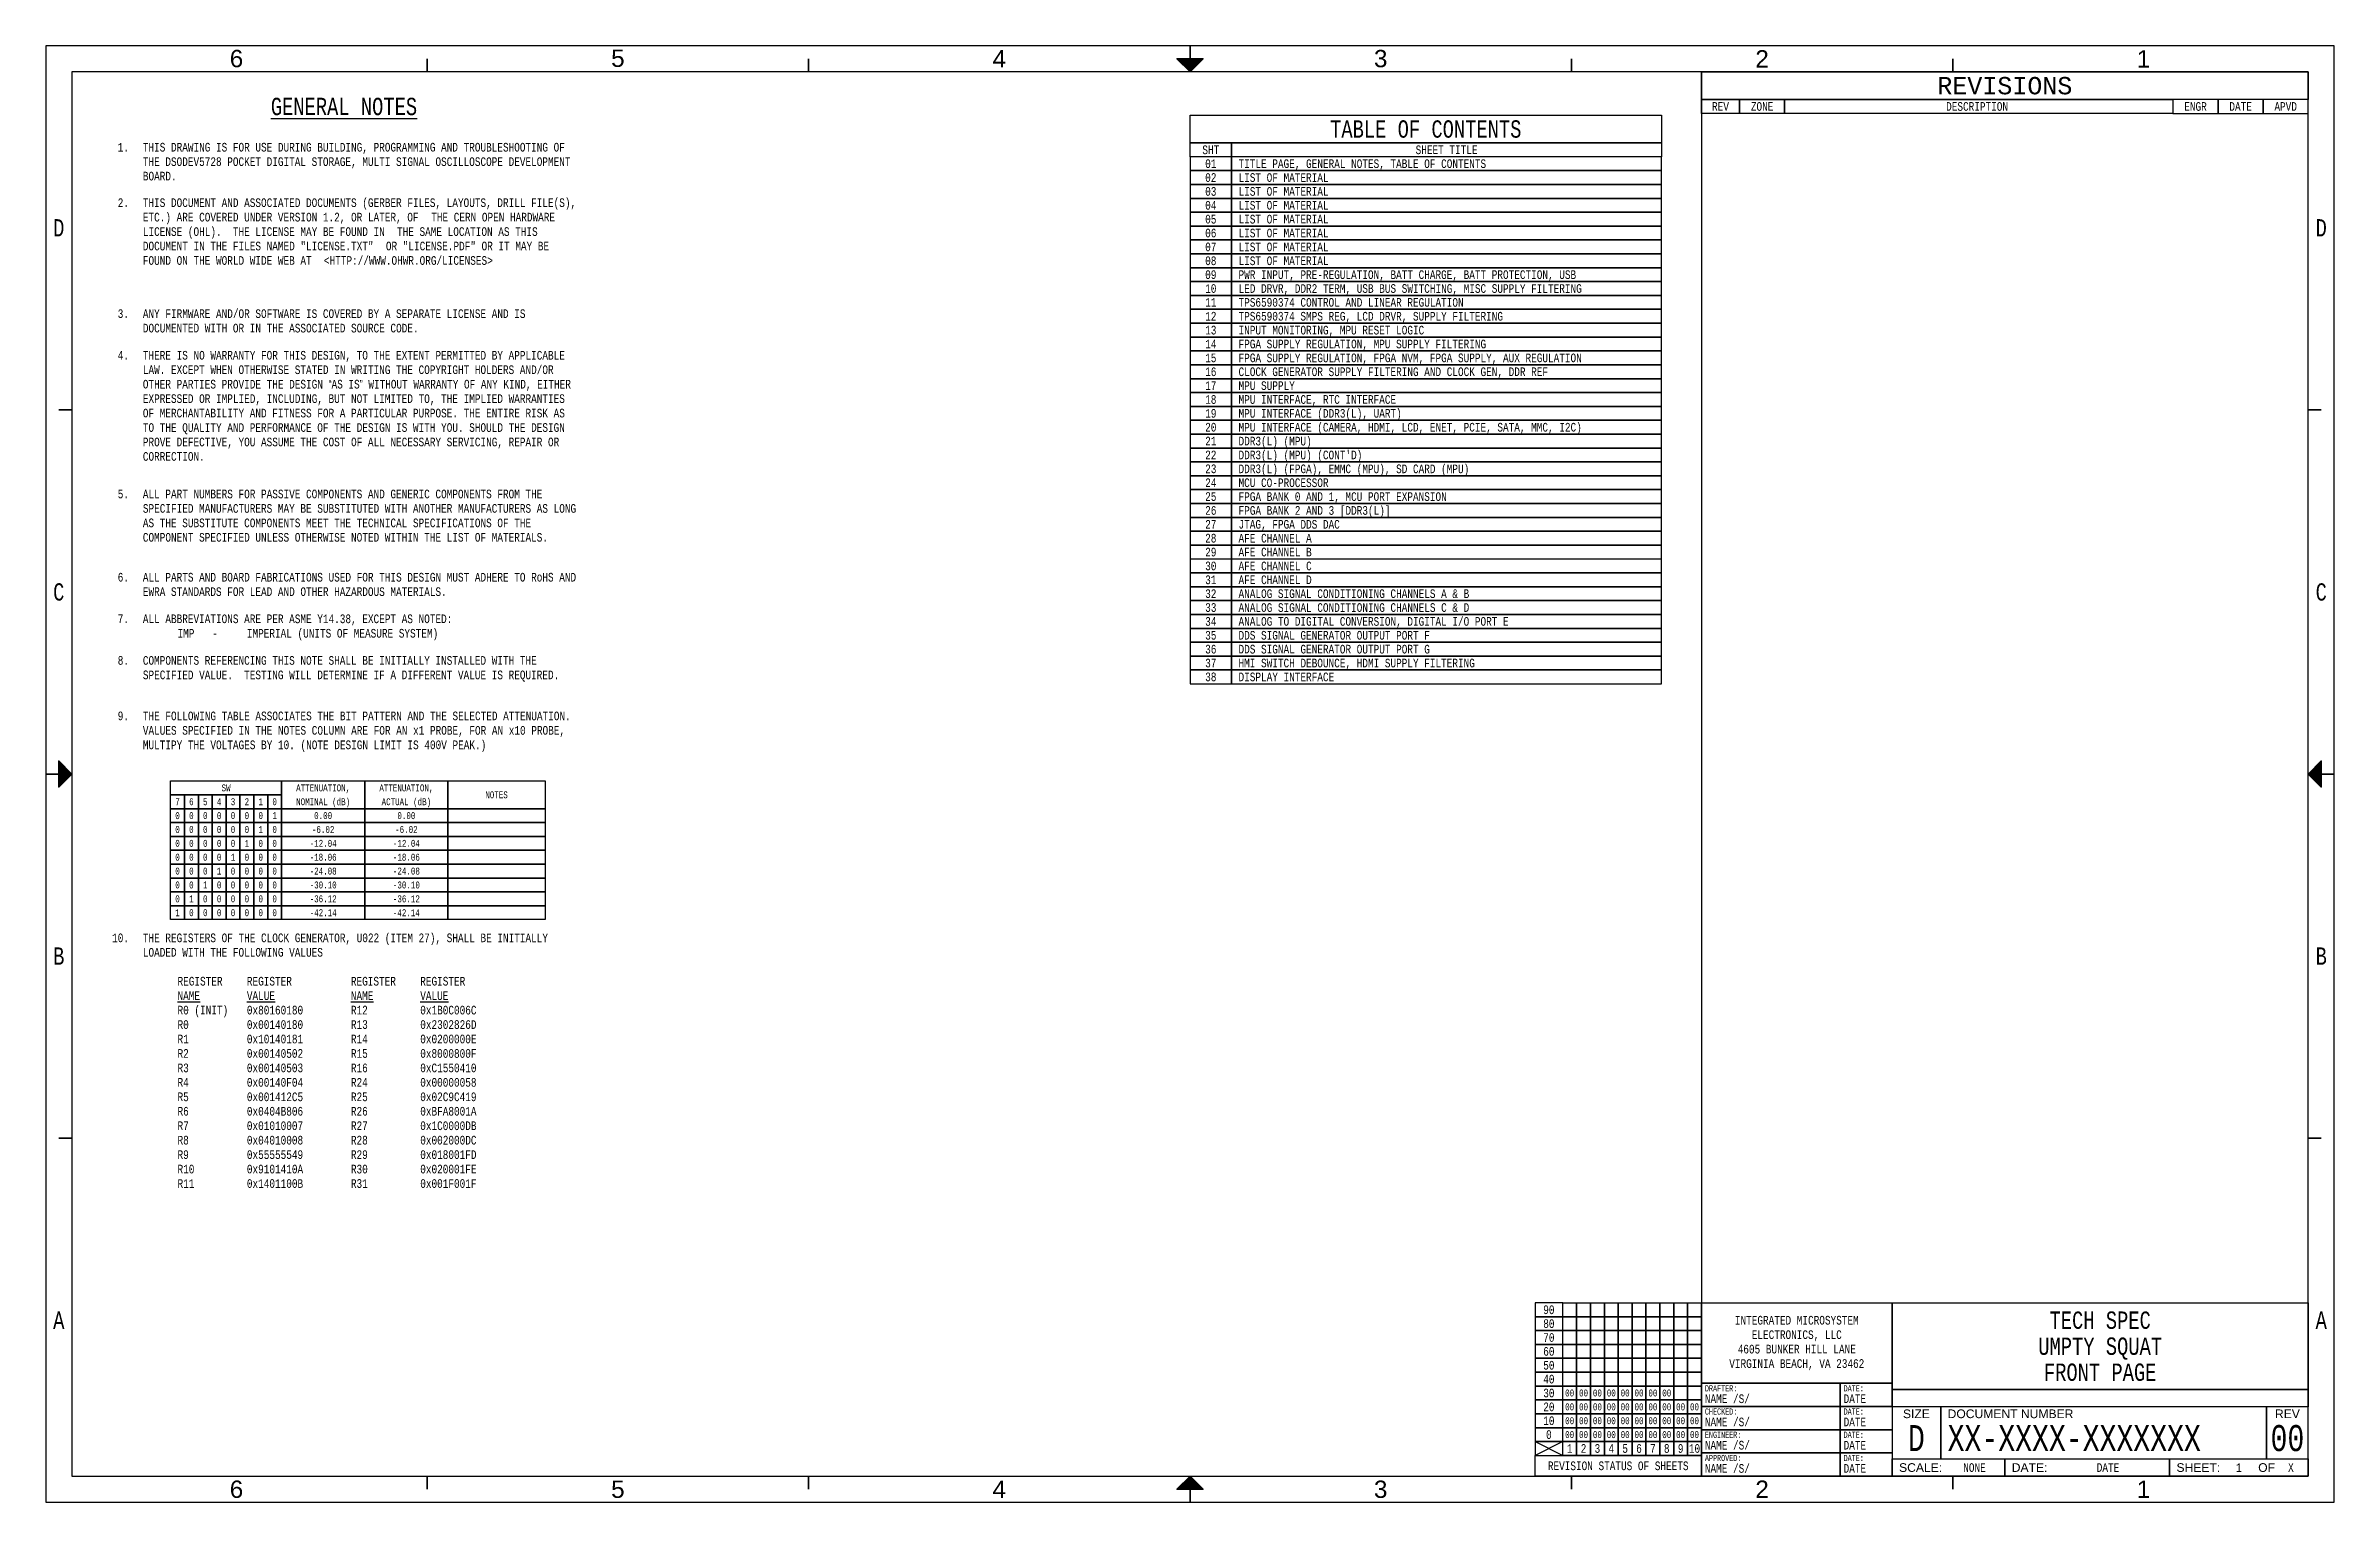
# Paper-space layout '01' of a CAD drawing. Header units: inches. Extents: x 0.2 to 16.8, y 0.2 to 10.8.
import ezdxf
from ezdxf.enums import TextEntityAlignment as Align

# ---------------------------------------------------------------- set-up
doc = ezdxf.new("R2010")
doc.units = ezdxf.units.IN
doc.header["$MEASUREMENT"] = 0
doc.layers.add('BORDER', color=13, linetype='Continuous')
doc.layers.add('TEXT', color=252, linetype='Continuous')
doc.styles.add('Monotxt_75', font='monotxt.shx', dxfattribs={"width": 0.75})
doc.styles.get("Standard").update_dxf_attribs({"font": 'arial.ttf'})

psp = doc.layouts.new('01')

# ---------------------------------------------------------------- texts
at = {"layer": 'TEXT', "style": 'Monotxt_75', "width": 0.75}
psp.add_text('%%UGENERAL NOTES', height=0.125, dxfattribs=at).set_placement((2.4, 10.25), align=Align.CENTER)
for s, p in [('1.', (0.85, 10.05)), ('2.', (0.85, 9.65)), ('3.', (0.85, 8.85)), ('4.', (0.85, 8.55)), ('5.', (0.85, 7.55)), ('6.', (0.85, 6.95)), ('7.', (0.85, 6.65)), ('8.', (0.85, 6.35)), ('9.', (0.85, 5.95)), ('10.', (0.85, 4.35))]:
    psp.add_text(s, height=0.0625, dxfattribs=at).set_placement(p, align=Align.TOP_RIGHT)
at = {"layer": 'TEXT', "attachment_point": 1, "style": 'Monotxt_75'}
for s, insert, char_height in [('THIS DRAWING IS FOR USE DURING BUILDING, PROGRAMMING AND TROUBLESHOOTING OF THE DSODEV5728 POCKET DIGITAL STORAGE, MULTI SIGNAL OSCILLOSCOPE DEVELOPMENT BOARD.', (0.95, 10.05), 0.0625), ('THIS DOCUMENT AND ASSOCIATED DOCUMENTS (GERBER FILES, LAYOUTS, DRILL FILE(S), ETC.) ARE COVERED UNDER VERSION 1.2, OR LATER, OF {\\H1.25x; }THE CERN OPEN HARDWARE LICENSE (OHL).  THE LICENSE MAY BE FOUND IN {\\H1.1667x; }THE SAME LOCATION AS THIS DOCUMENT IN THE FILES NAMED "LICENSE.TXT" {\\H1.1944x; }OR "LICENSE.PDF" OR IT MAY BE FOUND ON THE WORLD WIDE WEB AT {\\H1.1852x; }<HTTP://WWW.OHWR.ORG/LICENSES>{\\H1.1883x; }', (0.95, 9.65), 0.0625), ('ANY FIRMWARE AND/OR SOFTWARE IS COVERED BY A SEPARATE LICENSE AND IS DOCUMENTED WITH OR IN THE ASSOCIATED SOURCE CODE.', (0.95, 8.85), 0.0625), ('THERE IS NO WARRANTY FOR THIS DESIGN, TO THE EXTENT PERMITTED BY APPLICABLE LAW. EXCEPT WHEN OTHERWISE STATED IN WRITING THE COPYRIGHT HOLDERS AND/OR OTHER PARTIES PROVIDE THE DESIGN {\\fArial|b0|i0|c0|p34;“}AS IS{\\fArial|b0|i0|c0|p34;”} WITHOUT WARRANTY OF ANY KIND, EITHER EXPRESSED OR IMPLIED, INCLUDING, BUT NOT LIMITED TO, THE IMPLIED WARRANTIES OF MERCHANTABILITY AND FITNESS FOR A PARTICULAR PURPOSE. THE ENTIRE RISK AS TO THE QUALITY AND PERFORMANCE OF THE DESIGN IS WITH YOU. SHOULD THE DESIGN PROVE DEFECTIVE, YOU ASSUME THE COST OF ALL NECESSARY SERVICING, REPAIR OR CORRECTION.', (0.95, 8.55), 0.0625), ('ALL PART NUMBERS FOR PASSIVE COMPONENTS AND GENERIC COMPONENTS FROM THE SPECIFIED MANUFACTURERS MAY BE SUBSTITUTED WITH ANOTHER MANUFACTURERS AS LONG AS THE SUBSTITUTE COMPONENTS MEET THE TECHNICAL SPECIFICATIONS OF THE COMPONENT SPECIFIED UNLESS OTHERWISE NOTED WITHIN THE LIST OF MATERIALS.', (0.95, 7.55), 0.0625), ('ALL ABBREVIATIONS ARE PER ASME Y14.38, EXCEPT AS NOTED:\\P^IIMP^I-^IIMPERIAL (UNITS OF MEASURE SYSTEM)', (0.95, 6.65), 0.0625), ('\\A1;\\pt0.4375,1,1.375;COMPONENTS REFERENCING THIS NOTE SHALL BE INITIALLY INSTALLED WITH THE SPECIFIED VALUE.  TESTING WILL DETERMINE IF A DIFFERENT VALUE IS REQUIRED.', (0.95, 6.35), 0.0625), ('THE FOLLOWING TABLE ASSOCIATES THE BIT PATTERN AND THE SELECTED ATTENUATION. VALUES SPECIFIED IN THE NOTES COLUMN ARE FOR AN x1 PROBE, FOR AN x10 PROBE, MULTIPY THE VOLTAGES BY 10. (NOTE DESIGN LIMIT IS 400V PEAK.)', (0.95, 5.95), 0.06253)]:
    psp.add_mtext_dynamic_manual_height_columns(s, width=3.15, gutter_width=0.3125, heights=[0], dxfattribs=dict(at, insert=insert, char_height=char_height))
at = {"layer": 'TEXT', "char_height": 0.0625, "width": 3.15, "attachment_point": 1, "style": 'Monotxt_75'}
for s, insert in [('ALL PARTS AND BOARD FABRICATIONS USED FOR THIS DESIGN MUST ADHERE TO RoHS AND EWRA STANDARDS FOR LEAD AND OTHER HAZARDOUS MATERIALS.', (0.95, 6.95)), ('\\pt0.25,0.75;THE REGISTERS OF THE CLOCK GENERATOR, U022 (ITEM 27), SHALL BE INITIALLY LOADED WITH THE FOLLOWING VALUES\\P\\P\\pt0.25,0.75,1.5,2;^IREGISTER^IREGISTER^IREGISTER^IREGISTER\\P\\pt0.25,0.625,0.75,1.25,1.5,1.875,2,2.5;^I{\\LNAME^I}^I{\\LVALUE^I}^I{\\LNAME^I}^I{\\LVALUE^I}\\P\\pt0.25,0.75,1.5,2;^IR0 (INIT)^I0x80160180^IR12^I0x1B0C006C\\P^IR0^I0x00140180^IR13^I0x2302826D\\P^IR1^I0x10140181^IR14^I0x0200000E\\P^IR2^I0x00140502^IR15^I0x8000800F\\P^IR3^I0x00140503^IR16^I0xC1550410\\P^IR4^I0x00140F04^IR24^I0x00000058\\P^IR5^I0x001412C5^IR25^I0x02C9C419\\P^IR6^I0x0404B806^IR26^I0xBFA8001A\\P^IR7^I0x01010007^IR27^I0x1C0000DB\\P^IR8^I0x04010008^IR28^I0x002000DC\\P^IR9^I0x55555549^IR29^I0x018001FD\\P^IR10^I0x9101410A^IR30^I0x020001FE\\P^IR11^I0x1401100B^IR31^I0x001F001F', (0.95, 4.35))]:
    psp.add_mtext(s, dxfattribs=dict(at, insert=insert))

# ---------------------------------------------------------------- blocks, each defined once
blk = doc.blocks.new('ANSI B Frame')
at = {"layer": 'BORDER', "lineweight": 35}
h = blk.add_hatch(color=256, dxfattribs=at)
h.dxf.hatch_style = 1
h.paths.add_polyline_path([(8.59375, 10.65625), (8.5, 10.65625), (8.5, 10.5625)])
h.paths.add_polyline_path([(8.5, 10.5625), (8.5, 10.65625), (8.40625, 10.65625)])
h = blk.add_hatch(color=256, dxfattribs=at)
h.dxf.hatch_style = 1
h.paths.add_polyline_path([(0.34375, 5.59375), (0.34375, 5.5), (0.4375, 5.5)])
h.paths.add_polyline_path([(0.4375, 5.5), (0.34375, 5.5), (0.34375, 5.40625)])
h = blk.add_hatch(color=256, dxfattribs=at)
h.dxf.hatch_style = 1
h.paths.add_polyline_path([(16.65625, 5.59375), (16.65625, 5.5), (16.5625, 5.5)])
h.paths.add_polyline_path([(16.5625, 5.5), (16.65625, 5.5), (16.65625, 5.40625)])
h = blk.add_hatch(color=256, dxfattribs=at)
h.dxf.hatch_style = 1
h.paths.add_polyline_path([(8.59375, 0.34375), (8.5, 0.34375), (8.5, 0.4375)])
h.paths.add_polyline_path([(8.5, 0.4375), (8.5, 0.34375), (8.40625, 0.34375)])
at = {"layer": 'BORDER'}
for points in [[(0.25, 0.25), (16.75, 0.25), (16.75, 10.75), (0.25, 10.75)], [(0.4375, 0.4375), (16.5625, 0.4375), (16.5625, 10.5625), (0.4375, 10.5625)], [(13.5625, 1.0625), (16.5625, 1.0625), (16.5625, 0.9375), (13.5625, 0.9375)], [(13.5625, 0.9375), (13.5625, 0.5625), (13.9125, 0.5625), (13.9125, 0.9375), (13.9125, 0.5625), (16.2625, 0.5625), (16.2625, 0.9375), (16.2625, 0.5625), (16.5625, 0.5625), (16.5625, 0.9375)], [(16.5625, 0.4375), (15.5625, 0.4375), (15.5625, 0.5625), (15.5625, 0.4375), (14.375, 0.4375), (14.375, 0.5625), (14.375, 0.4375), (13.5625, 0.4375), (13.5625, 0.5625), (16.5625, 0.5625)]]:
    blk.add_lwpolyline(points, close=True, dxfattribs=at)
at = {"layer": 'BORDER', "lineweight": 35}
for points in [[(8.5, 10.5625), (8.5, 10.75)], [(3, 10.65625), (3, 10.5625)], [(5.75, 10.65625), (5.75, 10.5625)], [(11.25, 10.65625), (11.25, 10.5625)], [(14, 10.65625), (14, 10.5625)], [(0.34375, 8.125), (0.4375, 8.125)], [(16.65625, 8.125), (16.5625, 8.125)], [(0.4375, 5.5), (0.25, 5.5)], [(16.5625, 5.5), (16.75, 5.5)], [(0.34375, 2.875), (0.4375, 2.875)], [(16.65625, 2.875), (16.5625, 2.875)], [(3, 0.34375), (3, 0.4375)], [(5.75, 0.34375), (5.75, 0.4375)], [(8.5, 0.4375), (8.5, 0.25)], [(11.25, 0.34375), (11.25, 0.4375)], [(14, 0.34375), (14, 0.4375)]]:
    blk.add_lwpolyline(points, dxfattribs=at)
for points in [[(8.5, 10.5625), (8.59375, 10.65625), (8.40625, 10.65625)], [(0.4375, 5.5), (0.34375, 5.59375), (0.34375, 5.40625)], [(16.5625, 5.5), (16.65625, 5.59375), (16.65625, 5.40625)], [(8.5, 0.4375), (8.59375, 0.34375), (8.40625, 0.34375)]]:
    blk.add_lwpolyline(points, close=True, dxfattribs=at)
at = {"layer": 'BORDER', "style": 'Monotxt_75', "width": 0.75}
for s, p in [('D', (0.34375, 9.4375)), ('D', (16.65625, 9.4375)), ('C', (0.34375, 6.8125)), ('C', (16.65625, 6.8125)), ('B', (0.34375, 4.1875)), ('B', (16.65625, 4.1875)), ('A', (0.34375, 1.5625)), ('A', (16.65625, 1.5625))]:
    blk.add_text(s, height=0.125, dxfattribs=at).set_placement(p, align=Align.MIDDLE_CENTER)
at = {"layer": 'BORDER'}
for s, p in [('SIZE', (13.7375, 0.8875)), ('REV', (16.4125, 0.8875)), ('OF', (16.2625, 0.5))]:
    blk.add_text(s, height=0.0625, dxfattribs=at).set_placement(p, align=Align.MIDDLE_CENTER)
for s, p in [('DOCUMENT NUMBER', (13.9625, 0.8875)), ('SCALE:', (13.6125, 0.5)), ('DATE:', (14.425, 0.5)), ('SHEET:', (15.6125, 0.5))]:
    blk.add_text(s, height=0.0625, dxfattribs=at).set_placement(p, align=Align.MIDDLE_LEFT)
at = {"layer": 'BORDER', "flags": 8}
for tag, p in [('ZN6', (1.625, 10.65787)), ('ZN5', (4.375, 10.66009)), ('ZN4', (7.125, 10.65625)), ('ZN3', (9.875, 10.65796)), ('ZN2', (12.625, 10.65574)), ('ZN1', (15.375, 10.65574)), ('ZN6', (1.625, 0.34375)), ('ZN5', (4.375, 0.34375)), ('ZN4', (7.125, 0.34375)), ('ZN3', (9.875, 0.34375)), ('ZN2', (12.625, 0.34375)), ('ZN1', (15.375, 0.34375))]:
    blk.add_attdef(tag, text='', height=0.125, dxfattribs=at).set_placement(p, align=Align.MIDDLE_CENTER)
at = {"layer": 'TEXT', "style": 'Monotxt_75', "width": 0.75, "flags": 8}
for tag, height, p in [('DESRP', 0.0625, (13.625, 1)), ('DWG_NO', 0.1875, (13.9625, 0.7125))]:
    blk.add_attdef(tag, text='', height=height, dxfattribs=at).set_placement(p, align=Align.MIDDLE_LEFT)
for tag, height, p in [('SHTSZ', 0.1875, (13.7375, 0.7125)), ('REV', 0.1875, (16.4125, 0.7125)), ('SCALE', 0.0625, (14.15625, 0.5)), ('REVDATE', 0.0625, (15.11875, 0.5)), ('CURRSHT', 0.0625, (16.0625, 0.5)), ('LASTSHT', 0.0625, (16.4375, 0.5))]:
    blk.add_attdef(tag, text='', height=height, dxfattribs=at).set_placement(p, align=Align.MIDDLE_CENTER)
blk = doc.blocks.new('ANSI B Front')
at = {"layer": 'BORDER'}
for points in [[(12.1875, 0.4375), (16.5625, 0.4375), (16.5625, 10.5625), (12.1875, 10.5625)], [(12.1875, 1.6875), (13.5625, 1.6875), (13.5625, 1.1075), (12.1875, 1.1075)], [(13.5625, 1.6875), (16.5625, 1.6875), (16.5625, 1.0625), (13.5625, 1.0625)], [(12.1875, 1.1075), (13.1875, 1.1075), (13.1875, 0.94), (12.1875, 0.94)], [(13.1875, 1.1075), (13.5625, 1.1075), (13.5625, 0.94), (13.1875, 0.94)], [(12.1875, 0.94), (13.1875, 0.94), (13.1875, 0.7725), (12.1875, 0.7725)], [(13.1875, 0.94), (13.5625, 0.94), (13.5625, 0.7725), (13.1875, 0.7725)], [(12.1875, 0.7725), (13.1875, 0.7725), (13.1875, 0.605), (12.1875, 0.605)], [(13.1875, 0.7725), (13.5625, 0.7725), (13.5625, 0.605), (13.1875, 0.605)], [(12.1875, 0.605), (13.1875, 0.605), (13.1875, 0.4375), (12.1875, 0.4375)], [(13.1875, 0.605), (13.5625, 0.605), (13.5625, 0.4375), (13.1875, 0.4375)]]:
    blk.add_lwpolyline(points, close=True, dxfattribs=at)
at = {"layer": 'BORDER', "style": 'Monotxt_75', "width": 0.75}
for s, p in [('DRAFTER:', (12.2125, 1.07125)), ('DATE:', (13.2125, 1.07125)), ('CHECKED:', (12.2125, 0.90375)), ('DATE:', (13.2125, 0.90375)), ('ENGINEER:', (12.2125, 0.73625)), ('DATE:', (13.2125, 0.73625)), ('APPROVED:', (12.2125, 0.56875)), ('DATE:', (13.2125, 0.56875))]:
    blk.add_text(s, height=0.045, dxfattribs=at).set_placement(p, align=Align.MIDDLE_LEFT)
at = {"layer": 'BORDER', "insert": (12.875, 1.3975), "char_height": 0.0625, "width": 1.325, "attachment_point": 5, "style": 'Monotxt_75'}
blk.add_mtext('INTEGRATED MICROSYSTEM\\PELECTRONICS, LLC\\P4605 BUNKER HILL LANE\\PVIRGINIA BEACH, VA 23462', dxfattribs=at)
at = {"layer": 'TEXT', "style": 'Monotxt_75', "width": 0.75, "flags": 8}
for tag, p in [('TITLE_L1', (15.0625, 1.5625)), ('TITLE_L2', (15.0625, 1.375)), ('TITLE_L3', (15.0625, 1.1875))]:
    blk.add_attdef(tag, text='', height=0.125, dxfattribs=at).set_placement(p, align=Align.MIDDLE_CENTER)
for tag, p in [('DRAFT_SIG', (12.2125, 0.99625)), ('DRAFT_DATE', (13.2125, 0.99625)), ('CHECK_SIG', (12.2125, 0.82875)), ('CHECK_DATE', (13.2125, 0.82875)), ('ENG_SIG', (12.2125, 0.66125)), ('ENG_DATE', (13.2125, 0.66125)), ('APP_SIG', (12.2125, 0.49375)), ('APP_DATE', (13.2125, 0.49375))]:
    blk.add_attdef(tag, text='', height=0.0625, dxfattribs=at).set_placement(p, align=Align.MIDDLE_LEFT)
blk = doc.blocks.new('ANSI B Revisions')
at = {"layer": 'BORDER'}
for points in [[(12.1875, 10.5625), (16.5625, 10.5625), (16.5625, 10.3625), (12.1875, 10.3625)], [(12.1875, 10.3625), (12.4625, 10.3625), (12.4625, 10.2625), (12.1875, 10.2625)], [(12.4625, 10.3625), (12.7875, 10.3625), (12.7875, 10.2625), (12.4625, 10.2625)], [(12.7875, 10.3625), (15.5875, 10.3625), (15.5875, 10.2625), (12.7875, 10.2625)], [(15.9125, 10.3625), (15.5875, 10.3625), (15.5875, 10.2625), (15.9125, 10.2625)], [(16.2375, 10.3625), (15.9125, 10.3625), (15.9125, 10.2625), (16.2375, 10.2625)], [(16.5625, 10.3625), (16.2375, 10.3625), (16.2375, 10.2625), (16.5625, 10.2625)]]:
    blk.add_lwpolyline(points, close=True, dxfattribs=at)
at = {"layer": 'BORDER', "style": 'Monotxt_75'}
blk.add_text('REVISIONS', height=0.125, dxfattribs=at).set_placement((14.375, 10.4625), align=Align.MIDDLE_CENTER)
at = {"layer": 'BORDER', "style": 'Monotxt_75', "width": 0.75}
for s, p in [('REV', (12.325, 10.3125)), ('ZONE', (12.625, 10.3125)), ('DESCRIPTION', (14.175, 10.3125)), ('ENGR', (15.75, 10.3125)), ('DATE', (16.075, 10.3125)), ('APVD', (16.4, 10.3125))]:
    blk.add_text(s, height=0.0625, dxfattribs=at).set_placement(p, align=Align.MIDDLE_CENTER)
blk = doc.blocks.new('TOC_HEADER')
at = {"layer": 'BORDER'}
for points in [[(0, 0), (3.4, 0), (3.4, -0.2), (0, -0.2)], [(0, -0.2), (0.3, -0.2), (0.3, -0.3), (0, -0.3)], [(0.3, -0.2), (3.4, -0.2), (3.4, -0.3), (0.3, -0.3)]]:
    blk.add_lwpolyline(points, close=True, dxfattribs=at)
at = {"layer": 'TEXT', "style": 'Monotxt_75', "width": 0.75}
for s, height, p in [('TABLE OF CONTENTS', 0.125, (1.7, -0.1)), ('SHT', 0.0625, (0.15, -0.25)), ('SHEET TITLE', 0.0625, (1.85, -0.25))]:
    blk.add_text(s, height=height, dxfattribs=at).set_placement(p, align=Align.MIDDLE_CENTER)
blk = doc.blocks.new('TOC_LINE')
at = {"layer": 'BORDER'}
blk.add_lwpolyline([(0, 0), (0, -0.1), (0.3, -0.1), (0.3, 0), (0.3, -0.1), (3.4, -0.1), (3.4, 0)], close=True, dxfattribs=at)
at = {"layer": 'TEXT', "style": 'Monotxt_75', "width": 0.75, "flags": 8}
blk.add_attdef('SHT', text='', height=0.0625, dxfattribs=at).set_placement((0.15, -0.05), align=Align.MIDDLE_CENTER)
blk.add_attdef('SHT_TITLE', text='', height=0.0625, dxfattribs=at).set_placement((0.35, -0.05), align=Align.MIDDLE_LEFT)
blk = doc.blocks.new('ATTENUATION_HEADER')
at = {"layer": 'BORDER'}
for points in [[(0, 0), (0.8, 0), (0.8, -0.1), (0, -0.1)], [(0.8, 0), (1.4, 0), (1.4, -0.2), (0.8, -0.2)], [(1.4, 0), (2, 0), (2, -0.2), (1.4, -0.2)], [(2, 0), (2.7, 0), (2.7, -0.2), (2, -0.2)], [(0, -0.1), (0.1, -0.1), (0.1, -0.2), (0, -0.2)], [(0.1, -0.1), (0.2, -0.1), (0.2, -0.2), (0.1, -0.2)], [(0.2, -0.1), (0.3, -0.1), (0.3, -0.2), (0.2, -0.2)], [(0.3, -0.1), (0.4, -0.1), (0.4, -0.2), (0.3, -0.2)], [(0.4, -0.1), (0.5, -0.1), (0.5, -0.2), (0.4, -0.2)], [(0.5, -0.1), (0.6, -0.1), (0.6, -0.2), (0.5, -0.2)], [(0.6, -0.1), (0.7, -0.1), (0.7, -0.2), (0.6, -0.2)], [(0.7, -0.1), (0.8, -0.1), (0.8, -0.2), (0.7, -0.2)]]:
    blk.add_lwpolyline(points, close=True, dxfattribs=at)
at = {"layer": 'TEXT', "style": 'Monotxt_75', "width": 0.75}
for s, p in [('7', (0.05, -0.15)), ('6', (0.15, -0.15)), ('5', (0.25, -0.15)), ('4', (0.35, -0.15)), ('SW', (0.4, -0.05)), ('3', (0.45, -0.15)), ('2', (0.55, -0.15)), ('1', (0.65, -0.15)), ('0', (0.75, -0.15)), ('ATTENUATION,', (1.1, -0.05)), ('NOMINAL (dB)', (1.1, -0.15)), ('ATTENUATION,', (1.7, -0.05)), ('ACTUAL (dB)', (1.7, -0.15)), ('NOTES', (2.35, -0.1))]:
    blk.add_text(s, height=0.05, dxfattribs=at).set_placement(p, align=Align.MIDDLE_CENTER)
blk = doc.blocks.new('ATTENUATION_LINE')
at = {"layer": 'BORDER'}
for points in [[(0, 0), (0.1, 0), (0.1, -0.1), (0, -0.1)], [(0.1, 0), (0.2, 0), (0.2, -0.1), (0.1, -0.1)], [(0.2, 0), (0.3, 0), (0.3, -0.1), (0.2, -0.1)], [(0.3, 0), (0.4, 0), (0.4, -0.1), (0.3, -0.1)], [(0.4, 0), (0.5, 0), (0.5, -0.1), (0.4, -0.1)], [(0.5, 0), (0.6, 0), (0.6, -0.1), (0.5, -0.1)], [(0.6, 0), (0.7, 0), (0.7, -0.1), (0.6, -0.1)], [(0.7, 0), (0.8, 0), (0.8, -0.1), (0.7, -0.1)], [(0.8, 0), (1.4, 0), (1.4, -0.1), (0.8, -0.1)], [(1.4, 0), (2, 0), (2, -0.1), (1.4, -0.1)], [(2, 0), (2.7, 0), (2.7, -0.1), (2, -0.1)]]:
    blk.add_lwpolyline(points, close=True, dxfattribs=at)
at = {"layer": 'TEXT', "style": 'Monotxt_75', "width": 0.75, "flags": 8}
for tag, p in [('SW7', (0.05, -0.05)), ('SW6', (0.15, -0.05)), ('SW5', (0.25, -0.05)), ('SW4', (0.35, -0.05)), ('SW3', (0.45, -0.05)), ('SW2', (0.55, -0.05)), ('SW1', (0.65, -0.05)), ('SW0', (0.75, -0.05)), ('ATTEN_NOM', (1.1, -0.05)), ('ATTEN_ACT', (1.7, -0.05)), ('NOTES', (2.35, -0.05))]:
    blk.add_attdef(tag, text='', height=0.05, dxfattribs=at).set_placement(p, align=Align.MIDDLE_CENTER)
blk = doc.blocks.new('SHEET_REVS')
at = {"layer": 'BORDER'}
for points in [[(11.1875, 1.6875), (10.9875, 1.6875), (10.9875, 1.5875), (11.1875, 1.5875)], [(11.1875, 1.6875), (11.2875, 1.6875), (11.2875, 1.5875), (11.1875, 1.5875)], [(11.2875, 1.6875), (11.3875, 1.6875), (11.3875, 1.5875), (11.2875, 1.5875)], [(11.3875, 1.6875), (11.4875, 1.6875), (11.4875, 1.5875), (11.3875, 1.5875)], [(11.4875, 1.6875), (11.5875, 1.6875), (11.5875, 1.5875), (11.4875, 1.5875)], [(11.5875, 1.6875), (11.6875, 1.6875), (11.6875, 1.5875), (11.5875, 1.5875)], [(11.6875, 1.6875), (11.7875, 1.6875), (11.7875, 1.5875), (11.6875, 1.5875)], [(11.7875, 1.6875), (11.8875, 1.6875), (11.8875, 1.5875), (11.7875, 1.5875)], [(11.8875, 1.6875), (11.9875, 1.6875), (11.9875, 1.5875), (11.8875, 1.5875)], [(11.9875, 1.6875), (12.0875, 1.6875), (12.0875, 1.5875), (11.9875, 1.5875)], [(12.0875, 1.6875), (12.1875, 1.6875), (12.1875, 1.5875), (12.0875, 1.5875)], [(11.1875, 1.5875), (10.9875, 1.5875), (10.9875, 1.4875), (11.1875, 1.4875)], [(11.1875, 1.4875), (10.9875, 1.4875), (10.9875, 1.3875), (11.1875, 1.3875)], [(11.1875, 1.5875), (11.2875, 1.5875), (11.2875, 1.4875), (11.1875, 1.4875)], [(11.1875, 1.4875), (11.2875, 1.4875), (11.2875, 1.3875), (11.1875, 1.3875)], [(11.2875, 1.5875), (11.3875, 1.5875), (11.3875, 1.4875), (11.2875, 1.4875)], [(11.2875, 1.4875), (11.3875, 1.4875), (11.3875, 1.3875), (11.2875, 1.3875)], [(11.3875, 1.5875), (11.4875, 1.5875), (11.4875, 1.4875), (11.3875, 1.4875)], [(11.3875, 1.4875), (11.4875, 1.4875), (11.4875, 1.3875), (11.3875, 1.3875)], [(11.4875, 1.5875), (11.5875, 1.5875), (11.5875, 1.4875), (11.4875, 1.4875)], [(11.4875, 1.4875), (11.5875, 1.4875), (11.5875, 1.3875), (11.4875, 1.3875)], [(11.5875, 1.5875), (11.6875, 1.5875), (11.6875, 1.4875), (11.5875, 1.4875)], [(11.5875, 1.4875), (11.6875, 1.4875), (11.6875, 1.3875), (11.5875, 1.3875)], [(11.6875, 1.5875), (11.7875, 1.5875), (11.7875, 1.4875), (11.6875, 1.4875)], [(11.6875, 1.4875), (11.7875, 1.4875), (11.7875, 1.3875), (11.6875, 1.3875)], [(11.7875, 1.5875), (11.8875, 1.5875), (11.8875, 1.4875), (11.7875, 1.4875)], [(11.7875, 1.4875), (11.8875, 1.4875), (11.8875, 1.3875), (11.7875, 1.3875)], [(11.8875, 1.5875), (11.9875, 1.5875), (11.9875, 1.4875), (11.8875, 1.4875)], [(11.8875, 1.4875), (11.9875, 1.4875), (11.9875, 1.3875), (11.8875, 1.3875)], [(11.9875, 1.5875), (12.0875, 1.5875), (12.0875, 1.4875), (11.9875, 1.4875)], [(11.9875, 1.4875), (12.0875, 1.4875), (12.0875, 1.3875), (11.9875, 1.3875)], [(12.0875, 1.5875), (12.1875, 1.5875), (12.1875, 1.4875), (12.0875, 1.4875)], [(12.0875, 1.4875), (12.1875, 1.4875), (12.1875, 1.3875), (12.0875, 1.3875)], [(11.1875, 1.3875), (10.9875, 1.3875), (10.9875, 1.2875), (11.1875, 1.2875)], [(11.1875, 1.3875), (11.2875, 1.3875), (11.2875, 1.2875), (11.1875, 1.2875)], [(11.2875, 1.3875), (11.3875, 1.3875), (11.3875, 1.2875), (11.2875, 1.2875)], [(11.3875, 1.3875), (11.4875, 1.3875), (11.4875, 1.2875), (11.3875, 1.2875)], [(11.4875, 1.3875), (11.5875, 1.3875), (11.5875, 1.2875), (11.4875, 1.2875)], [(11.5875, 1.3875), (11.6875, 1.3875), (11.6875, 1.2875), (11.5875, 1.2875)], [(11.6875, 1.3875), (11.7875, 1.3875), (11.7875, 1.2875), (11.6875, 1.2875)], [(11.7875, 1.3875), (11.8875, 1.3875), (11.8875, 1.2875), (11.7875, 1.2875)], [(11.8875, 1.3875), (11.9875, 1.3875), (11.9875, 1.2875), (11.8875, 1.2875)], [(11.9875, 1.3875), (12.0875, 1.3875), (12.0875, 1.2875), (11.9875, 1.2875)], [(12.0875, 1.3875), (12.1875, 1.3875), (12.1875, 1.2875), (12.0875, 1.2875)], [(11.1875, 1.2875), (10.9875, 1.2875), (10.9875, 1.1875), (11.1875, 1.1875)], [(11.1875, 1.1875), (10.9875, 1.1875), (10.9875, 1.0875), (11.1875, 1.0875)], [(11.1875, 1.2875), (11.2875, 1.2875), (11.2875, 1.1875), (11.1875, 1.1875)], [(11.1875, 1.1875), (11.2875, 1.1875), (11.2875, 1.0875), (11.1875, 1.0875)], [(11.2875, 1.2875), (11.3875, 1.2875), (11.3875, 1.1875), (11.2875, 1.1875)], [(11.2875, 1.1875), (11.3875, 1.1875), (11.3875, 1.0875), (11.2875, 1.0875)], [(11.3875, 1.2875), (11.4875, 1.2875), (11.4875, 1.1875), (11.3875, 1.1875)], [(11.3875, 1.1875), (11.4875, 1.1875), (11.4875, 1.0875), (11.3875, 1.0875)], [(11.4875, 1.2875), (11.5875, 1.2875), (11.5875, 1.1875), (11.4875, 1.1875)], [(11.4875, 1.1875), (11.5875, 1.1875), (11.5875, 1.0875), (11.4875, 1.0875)], [(11.5875, 1.2875), (11.6875, 1.2875), (11.6875, 1.1875), (11.5875, 1.1875)], [(11.5875, 1.1875), (11.6875, 1.1875), (11.6875, 1.0875), (11.5875, 1.0875)], [(11.6875, 1.2875), (11.7875, 1.2875), (11.7875, 1.1875), (11.6875, 1.1875)], [(11.6875, 1.1875), (11.7875, 1.1875), (11.7875, 1.0875), (11.6875, 1.0875)], [(11.7875, 1.2875), (11.8875, 1.2875), (11.8875, 1.1875), (11.7875, 1.1875)], [(11.7875, 1.1875), (11.8875, 1.1875), (11.8875, 1.0875), (11.7875, 1.0875)], [(11.8875, 1.2875), (11.9875, 1.2875), (11.9875, 1.1875), (11.8875, 1.1875)], [(11.8875, 1.1875), (11.9875, 1.1875), (11.9875, 1.0875), (11.8875, 1.0875)], [(11.9875, 1.2875), (12.0875, 1.2875), (12.0875, 1.1875), (11.9875, 1.1875)], [(11.9875, 1.1875), (12.0875, 1.1875), (12.0875, 1.0875), (11.9875, 1.0875)], [(12.0875, 1.2875), (12.1875, 1.2875), (12.1875, 1.1875), (12.0875, 1.1875)], [(12.0875, 1.1875), (12.1875, 1.1875), (12.1875, 1.0875), (12.0875, 1.0875)], [(11.1875, 1.0875), (10.9875, 1.0875), (10.9875, 0.9875), (11.1875, 0.9875)], [(11.1875, 1.0875), (11.2875, 1.0875), (11.2875, 0.9875), (11.1875, 0.9875)], [(11.2875, 1.0875), (11.3875, 1.0875), (11.3875, 0.9875), (11.2875, 0.9875)], [(11.3875, 1.0875), (11.4875, 1.0875), (11.4875, 0.9875), (11.3875, 0.9875)], [(11.4875, 1.0875), (11.5875, 1.0875), (11.5875, 0.9875), (11.4875, 0.9875)], [(11.5875, 1.0875), (11.6875, 1.0875), (11.6875, 0.9875), (11.5875, 0.9875)], [(11.6875, 1.0875), (11.7875, 1.0875), (11.7875, 0.9875), (11.6875, 0.9875)], [(11.7875, 1.0875), (11.8875, 1.0875), (11.8875, 0.9875), (11.7875, 0.9875)], [(11.8875, 1.0875), (11.9875, 1.0875), (11.9875, 0.9875), (11.8875, 0.9875)], [(11.9875, 1.0875), (12.0875, 1.0875), (12.0875, 0.9875), (11.9875, 0.9875)], [(12.0875, 1.0875), (12.1875, 1.0875), (12.1875, 0.9875), (12.0875, 0.9875)], [(11.1875, 0.9875), (10.9875, 0.9875), (10.9875, 0.8875), (11.1875, 0.8875)], [(11.1875, 0.8875), (10.9875, 0.8875), (10.9875, 0.7875), (11.1875, 0.7875)], [(11.1875, 0.9875), (11.2875, 0.9875), (11.2875, 0.8875), (11.1875, 0.8875)], [(11.1875, 0.8875), (11.2875, 0.8875), (11.2875, 0.7875), (11.1875, 0.7875)], [(11.2875, 0.9875), (11.3875, 0.9875), (11.3875, 0.8875), (11.2875, 0.8875)], [(11.2875, 0.8875), (11.3875, 0.8875), (11.3875, 0.7875), (11.2875, 0.7875)], [(11.3875, 0.9875), (11.4875, 0.9875), (11.4875, 0.8875), (11.3875, 0.8875)], [(11.3875, 0.8875), (11.4875, 0.8875), (11.4875, 0.7875), (11.3875, 0.7875)], [(11.4875, 0.9875), (11.5875, 0.9875), (11.5875, 0.8875), (11.4875, 0.8875)], [(11.4875, 0.8875), (11.5875, 0.8875), (11.5875, 0.7875), (11.4875, 0.7875)], [(11.5875, 0.9875), (11.6875, 0.9875), (11.6875, 0.8875), (11.5875, 0.8875)], [(11.5875, 0.8875), (11.6875, 0.8875), (11.6875, 0.7875), (11.5875, 0.7875)], [(11.6875, 0.9875), (11.7875, 0.9875), (11.7875, 0.8875), (11.6875, 0.8875)], [(11.6875, 0.8875), (11.7875, 0.8875), (11.7875, 0.7875), (11.6875, 0.7875)], [(11.7875, 0.9875), (11.8875, 0.9875), (11.8875, 0.8875), (11.7875, 0.8875)], [(11.7875, 0.8875), (11.8875, 0.8875), (11.8875, 0.7875), (11.7875, 0.7875)], [(11.8875, 0.9875), (11.9875, 0.9875), (11.9875, 0.8875), (11.8875, 0.8875)], [(11.8875, 0.8875), (11.9875, 0.8875), (11.9875, 0.7875), (11.8875, 0.7875)], [(11.9875, 0.9875), (12.0875, 0.9875), (12.0875, 0.8875), (11.9875, 0.8875)], [(11.9875, 0.8875), (12.0875, 0.8875), (12.0875, 0.7875), (11.9875, 0.7875)], [(12.0875, 0.9875), (12.1875, 0.9875), (12.1875, 0.8875), (12.0875, 0.8875)], [(12.0875, 0.8875), (12.1875, 0.8875), (12.1875, 0.7875), (12.0875, 0.7875)], [(11.1875, 0.7875), (10.9875, 0.7875), (10.9875, 0.6875), (11.1875, 0.6875)], [(11.1875, 0.6875), (10.9875, 0.6875), (10.9875, 0.5875), (11.1875, 0.5875)], [(11.1875, 0.7875), (11.2875, 0.7875), (11.2875, 0.6875), (11.1875, 0.6875)], [(11.1875, 0.6875), (11.2875, 0.6875), (11.2875, 0.5875), (11.1875, 0.5875)], [(11.2875, 0.7875), (11.3875, 0.7875), (11.3875, 0.6875), (11.2875, 0.6875)], [(11.2875, 0.6875), (11.3875, 0.6875), (11.3875, 0.5875), (11.2875, 0.5875)], [(11.3875, 0.7875), (11.4875, 0.7875), (11.4875, 0.6875), (11.3875, 0.6875)], [(11.3875, 0.6875), (11.4875, 0.6875), (11.4875, 0.5875), (11.3875, 0.5875)], [(11.4875, 0.7875), (11.5875, 0.7875), (11.5875, 0.6875), (11.4875, 0.6875)], [(11.4875, 0.6875), (11.5875, 0.6875), (11.5875, 0.5875), (11.4875, 0.5875)], [(11.5875, 0.7875), (11.6875, 0.7875), (11.6875, 0.6875), (11.5875, 0.6875)], [(11.5875, 0.6875), (11.6875, 0.6875), (11.6875, 0.5875), (11.5875, 0.5875)], [(11.6875, 0.7875), (11.7875, 0.7875), (11.7875, 0.6875), (11.6875, 0.6875)], [(11.6875, 0.6875), (11.7875, 0.6875), (11.7875, 0.5875), (11.6875, 0.5875)], [(11.7875, 0.7875), (11.8875, 0.7875), (11.8875, 0.6875), (11.7875, 0.6875)], [(11.7875, 0.6875), (11.8875, 0.6875), (11.8875, 0.5875), (11.7875, 0.5875)], [(11.8875, 0.7875), (11.9875, 0.7875), (11.9875, 0.6875), (11.8875, 0.6875)], [(11.8875, 0.6875), (11.9875, 0.6875), (11.9875, 0.5875), (11.8875, 0.5875)], [(11.9875, 0.7875), (12.0875, 0.7875), (12.0875, 0.6875), (11.9875, 0.6875)], [(11.9875, 0.6875), (12.0875, 0.6875), (12.0875, 0.5875), (11.9875, 0.5875)], [(12.0875, 0.7875), (12.1875, 0.7875), (12.1875, 0.6875), (12.0875, 0.6875)], [(12.0875, 0.6875), (12.1875, 0.6875), (12.1875, 0.5875), (12.0875, 0.5875)], [(10.9875, 0.5875), (12.1875, 0.5875), (12.1875, 0.4375), (10.9875, 0.4375)]]:
    blk.add_lwpolyline(points, close=True, dxfattribs=at)
for points in [[(10.9875, 0.6875), (11.1875, 0.5875)], [(11.1875, 0.6875), (10.9875, 0.5875)]]:
    blk.add_lwpolyline(points, dxfattribs=at)
at = {"layer": 'BORDER', "style": 'Monotxt_75', "width": 0.75}
for s, p in [('90', (11.0875, 1.6375)), ('80', (11.0875, 1.5375)), ('60', (11.0875, 1.3375)), ('70', (11.0875, 1.4375)), ('40', (11.0875, 1.1375)), ('50', (11.0875, 1.2375)), ('30', (11.0875, 1.0375)), ('20', (11.0875, 0.9375)), ('10', (11.0875, 0.8375)), ('0', (11.0875, 0.7375)), ('1', (11.2375, 0.6375)), ('2', (11.3375, 0.6375)), ('3', (11.4375, 0.6375)), ('4', (11.5375, 0.6375)), ('5', (11.6375, 0.6375)), ('6', (11.7375, 0.6375)), ('7', (11.8375, 0.6375)), ('8', (11.9375, 0.6375)), ('9', (12.0375, 0.6375)), ('10', (12.1375, 0.6375)), ('REVISION STATUS OF SHEETS', (11.5875, 0.5125))]:
    blk.add_text(s, height=0.0625, dxfattribs=at).set_placement(p, align=Align.MIDDLE_CENTER)
at = {"layer": 'TEXT', "style": 'Monotxt_75', "width": 0.75, "flags": 8}
for tag, p in [('SH91', (11.2375, 1.6375)), ('SH92', (11.3375, 1.6375)), ('SH93', (11.4375, 1.6375)), ('SH94', (11.5375, 1.6375)), ('SH95', (11.6375, 1.6375)), ('SH96', (11.7375, 1.6375)), ('SH97', (11.8375, 1.6375)), ('SH98', (11.9375, 1.6375)), ('SH99', (12.0375, 1.6375)), ('SH100', (12.1375, 1.6375)), ('SH81', (11.2375, 1.5375)), ('SH82', (11.3375, 1.5375)), ('SH83', (11.4375, 1.5375)), ('SH84', (11.5375, 1.5375)), ('SH85', (11.6375, 1.5375)), ('SH86', (11.7375, 1.5375)), ('SH87', (11.8375, 1.5375)), ('SH88', (11.9375, 1.5375)), ('SH89', (12.0375, 1.5375)), ('SH90', (12.1375, 1.5375)), ('SH71', (11.2375, 1.4375)), ('SH61', (11.2375, 1.3375)), ('SH72', (11.3375, 1.4375)), ('SH62', (11.3375, 1.3375)), ('SH73', (11.4375, 1.4375)), ('SH63', (11.4375, 1.3375)), ('SH74', (11.5375, 1.4375)), ('SH64', (11.5375, 1.3375)), ('SH75', (11.6375, 1.4375)), ('SH65', (11.6375, 1.3375)), ('SH76', (11.7375, 1.4375)), ('SH66', (11.7375, 1.3375)), ('SH77', (11.8375, 1.4375)), ('SH67', (11.8375, 1.3375)), ('SH78', (11.9375, 1.4375)), ('SH68', (11.9375, 1.3375)), ('SH79', (12.0375, 1.4375)), ('SH69', (12.0375, 1.3375)), ('SH80', (12.1375, 1.4375)), ('SH70', (12.1375, 1.3375)), ('SH51', (11.2375, 1.2375)), ('SH41', (11.2375, 1.1375)), ('SH52', (11.3375, 1.2375)), ('SH42', (11.3375, 1.1375)), ('SH53', (11.4375, 1.2375)), ('SH43', (11.4375, 1.1375)), ('SH54', (11.5375, 1.2375)), ('SH44', (11.5375, 1.1375)), ('SH55', (11.6375, 1.2375)), ('SH45', (11.6375, 1.1375)), ('SH56', (11.7375, 1.2375)), ('SH46', (11.7375, 1.1375)), ('SH57', (11.8375, 1.2375)), ('SH47', (11.8375, 1.1375)), ('SH58', (11.9375, 1.2375)), ('SH48', (11.9375, 1.1375)), ('SH59', (12.0375, 1.2375)), ('SH49', (12.0375, 1.1375)), ('SH60', (12.1375, 1.2375)), ('SH50', (12.1375, 1.1375)), ('SH31', (11.2375, 1.0375)), ('SH32', (11.3375, 1.0375)), ('SH33', (11.4375, 1.0375)), ('SH34', (11.5375, 1.0375)), ('SH35', (11.6375, 1.0375)), ('SH36', (11.7375, 1.0375)), ('SH37', (11.8375, 1.0375)), ('SH38', (11.9375, 1.0375)), ('SH39', (12.0375, 1.0375)), ('SH40', (12.1375, 1.0375)), ('SH21', (11.2375, 0.9375)), ('SH11', (11.2375, 0.8375)), ('SH22', (11.3375, 0.9375)), ('SH12', (11.3375, 0.8375)), ('SH23', (11.4375, 0.9375)), ('SH13', (11.4375, 0.8375)), ('SH24', (11.5375, 0.9375)), ('SH14', (11.5375, 0.8375)), ('SH25', (11.6375, 0.9375)), ('SH15', (11.6375, 0.8375)), ('SH26', (11.7375, 0.9375)), ('SH16', (11.7375, 0.8375)), ('SH27', (11.8375, 0.9375)), ('SH17', (11.8375, 0.8375)), ('SH28', (11.9375, 0.9375)), ('SH18', (11.9375, 0.8375)), ('SH29', (12.0375, 0.9375)), ('SH19', (12.0375, 0.8375)), ('SH30', (12.1375, 0.9375)), ('SH20', (12.1375, 0.8375)), ('SH1', (11.2375, 0.7375)), ('SH2', (11.3375, 0.7375)), ('SH3', (11.4375, 0.7375)), ('SH4', (11.5375, 0.7375)), ('SH5', (11.6375, 0.7375)), ('SH6', (11.7375, 0.7375)), ('SH7', (11.8375, 0.7375)), ('SH8', (11.9375, 0.7375)), ('SH9', (12.0375, 0.7375)), ('SH10', (12.1375, 0.7375))]:
    blk.add_attdef(tag, text='', height=0.05, dxfattribs=at).set_placement(p, align=Align.MIDDLE_CENTER)

# ---------------------------------------------------------------- block references
ref = psp.add_blockref('ANSI B Frame', (0, 0))
ref.add_attrib('SHTSZ', 'D', dxfattribs={"layer": 'TEXT', "height": 0.1875, "style": 'Monotxt_75', "width": 0.75}).set_placement((13.7375, 0.7125), align=Align.MIDDLE_CENTER)
ref.add_attrib('DWG_NO', 'XX-XXXX-XXXXXXX', dxfattribs={"layer": 'TEXT', "height": 0.1875, "style": 'Monotxt_75', "width": 0.75}).set_placement((13.9625, 0.7125), align=Align.MIDDLE_LEFT)
ref.add_attrib('REV', '00', dxfattribs={"layer": 'TEXT', "height": 0.1875, "style": 'Monotxt_75', "width": 0.75}).set_placement((16.4125, 0.7125), align=Align.MIDDLE_CENTER)
ref.add_attrib('SCALE', 'NONE', dxfattribs={"layer": 'TEXT', "height": 0.0625, "style": 'Monotxt_75', "width": 0.75}).set_placement((14.15625, 0.5), align=Align.MIDDLE_CENTER)
ref.add_attrib('REVDATE', 'DATE', dxfattribs={"layer": 'TEXT', "height": 0.0625, "style": 'Monotxt_75', "width": 0.75}).set_placement((15.11875, 0.5), align=Align.MIDDLE_CENTER)
ref.add_attrib('CURRSHT', '1', dxfattribs={"layer": 'TEXT', "height": 0.0625, "style": 'Monotxt_75', "width": 0.75}).set_placement((16.0625, 0.5), align=Align.MIDDLE_CENTER)
ref.add_attrib('LASTSHT', 'X', dxfattribs={"layer": 'TEXT', "height": 0.0625, "style": 'Monotxt_75', "width": 0.75}).set_placement((16.4375, 0.5), align=Align.MIDDLE_CENTER)
ref.add_attrib('ZN1', '1', dxfattribs={"layer": 'BORDER', "height": 0.125}).set_placement((15.375, 0.34375), align=Align.MIDDLE_CENTER)
ref.add_attrib('ZN1', '1', dxfattribs={"layer": 'BORDER', "height": 0.125}).set_placement((15.375, 10.65574), align=Align.MIDDLE_CENTER)
ref.add_attrib('ZN2', '2', dxfattribs={"layer": 'BORDER', "height": 0.125}).set_placement((12.625, 0.34375), align=Align.MIDDLE_CENTER)
ref.add_attrib('ZN2', '2', dxfattribs={"layer": 'BORDER', "height": 0.125}).set_placement((12.625, 10.65574), align=Align.MIDDLE_CENTER)
ref.add_attrib('ZN3', '3', dxfattribs={"layer": 'BORDER', "height": 0.125}).set_placement((9.875, 0.34375), align=Align.MIDDLE_CENTER)
ref.add_attrib('ZN3', '3', dxfattribs={"layer": 'BORDER', "height": 0.125}).set_placement((9.875, 10.65796), align=Align.MIDDLE_CENTER)
ref.add_attrib('ZN4', '4', dxfattribs={"layer": 'BORDER', "height": 0.125}).set_placement((7.125, 0.34375), align=Align.MIDDLE_CENTER)
ref.add_attrib('ZN4', '4', dxfattribs={"layer": 'BORDER', "height": 0.125}).set_placement((7.125, 10.65625), align=Align.MIDDLE_CENTER)
ref.add_attrib('ZN5', '5', dxfattribs={"layer": 'BORDER', "height": 0.125}).set_placement((4.375, 0.34375), align=Align.MIDDLE_CENTER)
ref.add_attrib('ZN5', '5', dxfattribs={"layer": 'BORDER', "height": 0.125}).set_placement((4.375, 10.66009), align=Align.MIDDLE_CENTER)
ref.add_attrib('ZN6', '6', dxfattribs={"layer": 'BORDER', "height": 0.125}).set_placement((1.625, 0.34375), align=Align.MIDDLE_CENTER)
ref.add_attrib('ZN6', '6', dxfattribs={"layer": 'BORDER', "height": 0.125}).set_placement((1.625, 10.65787), align=Align.MIDDLE_CENTER)
ref = psp.add_blockref('ANSI B Front', (0, 0))
ref.add_attrib('TITLE_L1', 'TECH SPEC', dxfattribs={"layer": 'TEXT', "height": 0.125, "style": 'Monotxt_75', "width": 0.75}).set_placement((15.0625, 1.5625), align=Align.MIDDLE_CENTER)
ref.add_attrib('TITLE_L2', 'UMPTY SQUAT', dxfattribs={"layer": 'TEXT', "height": 0.125, "style": 'Monotxt_75', "width": 0.75}).set_placement((15.0625, 1.375), align=Align.MIDDLE_CENTER)
ref.add_attrib('TITLE_L3', 'FRONT PAGE', dxfattribs={"layer": 'TEXT', "height": 0.125, "style": 'Monotxt_75', "width": 0.75}).set_placement((15.0625, 1.1875), align=Align.MIDDLE_CENTER)
ref.add_attrib('ENG_DATE', 'DATE', dxfattribs={"layer": 'TEXT', "height": 0.0625, "style": 'Monotxt_75', "width": 0.75}).set_placement((13.2125, 0.66125), align=Align.MIDDLE_LEFT)
ref.add_attrib('ENG_SIG', 'NAME /S/', dxfattribs={"layer": 'TEXT', "height": 0.0625, "style": 'Monotxt_75', "width": 0.75}).set_placement((12.2125, 0.66125), align=Align.MIDDLE_LEFT)
ref.add_attrib('CHECK_DATE', 'DATE', dxfattribs={"layer": 'TEXT', "height": 0.0625, "style": 'Monotxt_75', "width": 0.75}).set_placement((13.2125, 0.82875), align=Align.MIDDLE_LEFT)
ref.add_attrib('CHECK_SIG', 'NAME /S/', dxfattribs={"layer": 'TEXT', "height": 0.0625, "style": 'Monotxt_75', "width": 0.75}).set_placement((12.2125, 0.82875), align=Align.MIDDLE_LEFT)
ref.add_attrib('DRAFT_DATE', 'DATE', dxfattribs={"layer": 'TEXT', "height": 0.0625, "style": 'Monotxt_75', "width": 0.75}).set_placement((13.2125, 0.99625), align=Align.MIDDLE_LEFT)
ref.add_attrib('DRAFT_SIG', 'NAME /S/', dxfattribs={"layer": 'TEXT', "height": 0.0625, "style": 'Monotxt_75', "width": 0.75}).set_placement((12.2125, 0.99625), align=Align.MIDDLE_LEFT)
ref.add_attrib('APP_DATE', 'DATE', dxfattribs={"layer": 'TEXT', "height": 0.0625, "style": 'Monotxt_75', "width": 0.75}).set_placement((13.2125, 0.49375), align=Align.MIDDLE_LEFT)
ref.add_attrib('APP_SIG', 'NAME /S/', dxfattribs={"layer": 'TEXT', "height": 0.0625, "style": 'Monotxt_75', "width": 0.75}).set_placement((12.2125, 0.49375), align=Align.MIDDLE_LEFT)
psp.add_blockref('ANSI B Revisions', (0, 0))
ref = psp.add_blockref('SHEET_REVS', (0, 0))
ref.add_attrib('SH1', '00', dxfattribs={"layer": 'TEXT', "height": 0.05, "style": 'Monotxt_75', "width": 0.75}).set_placement((11.2375, 0.7375), align=Align.MIDDLE_CENTER)
ref.add_attrib('SH2', '00', dxfattribs={"layer": 'TEXT', "height": 0.05, "style": 'Monotxt_75', "width": 0.75}).set_placement((11.3375, 0.7375), align=Align.MIDDLE_CENTER)
ref.add_attrib('SH3', '00', dxfattribs={"layer": 'TEXT', "height": 0.05, "style": 'Monotxt_75', "width": 0.75}).set_placement((11.4375, 0.7375), align=Align.MIDDLE_CENTER)
ref.add_attrib('SH4', '00', dxfattribs={"layer": 'TEXT', "height": 0.05, "style": 'Monotxt_75', "width": 0.75}).set_placement((11.5375, 0.7375), align=Align.MIDDLE_CENTER)
ref.add_attrib('SH5', '00', dxfattribs={"layer": 'TEXT', "height": 0.05, "style": 'Monotxt_75', "width": 0.75}).set_placement((11.6375, 0.7375), align=Align.MIDDLE_CENTER)
ref.add_attrib('SH6', '00', dxfattribs={"layer": 'TEXT', "height": 0.05, "style": 'Monotxt_75', "width": 0.75}).set_placement((11.7375, 0.7375), align=Align.MIDDLE_CENTER)
ref.add_attrib('SH7', '00', dxfattribs={"layer": 'TEXT', "height": 0.05, "style": 'Monotxt_75', "width": 0.75}).set_placement((11.8375, 0.7375), align=Align.MIDDLE_CENTER)
ref.add_attrib('SH8', '00', dxfattribs={"layer": 'TEXT', "height": 0.05, "style": 'Monotxt_75', "width": 0.75}).set_placement((11.9375, 0.7375), align=Align.MIDDLE_CENTER)
ref.add_attrib('SH9', '00', dxfattribs={"layer": 'TEXT', "height": 0.05, "style": 'Monotxt_75', "width": 0.75}).set_placement((12.0375, 0.7375), align=Align.MIDDLE_CENTER)
ref.add_attrib('SH10', '00', dxfattribs={"layer": 'TEXT', "height": 0.05, "style": 'Monotxt_75', "width": 0.75}).set_placement((12.1375, 0.7375), align=Align.MIDDLE_CENTER)
ref.add_attrib('SH11', '00', dxfattribs={"layer": 'TEXT', "height": 0.05, "style": 'Monotxt_75', "width": 0.75}).set_placement((11.2375, 0.8375), align=Align.MIDDLE_CENTER)
ref.add_attrib('SH12', '00', dxfattribs={"layer": 'TEXT', "height": 0.05, "style": 'Monotxt_75', "width": 0.75}).set_placement((11.3375, 0.8375), align=Align.MIDDLE_CENTER)
ref.add_attrib('SH13', '00', dxfattribs={"layer": 'TEXT', "height": 0.05, "style": 'Monotxt_75', "width": 0.75}).set_placement((11.4375, 0.8375), align=Align.MIDDLE_CENTER)
ref.add_attrib('SH14', '00', dxfattribs={"layer": 'TEXT', "height": 0.05, "style": 'Monotxt_75', "width": 0.75}).set_placement((11.5375, 0.8375), align=Align.MIDDLE_CENTER)
ref.add_attrib('SH15', '00', dxfattribs={"layer": 'TEXT', "height": 0.05, "style": 'Monotxt_75', "width": 0.75}).set_placement((11.6375, 0.8375), align=Align.MIDDLE_CENTER)
ref.add_attrib('SH16', '00', dxfattribs={"layer": 'TEXT', "height": 0.05, "style": 'Monotxt_75', "width": 0.75}).set_placement((11.7375, 0.8375), align=Align.MIDDLE_CENTER)
ref.add_attrib('SH17', '00', dxfattribs={"layer": 'TEXT', "height": 0.05, "style": 'Monotxt_75', "width": 0.75}).set_placement((11.8375, 0.8375), align=Align.MIDDLE_CENTER)
ref.add_attrib('SH18', '00', dxfattribs={"layer": 'TEXT', "height": 0.05, "style": 'Monotxt_75', "width": 0.75}).set_placement((11.9375, 0.8375), align=Align.MIDDLE_CENTER)
ref.add_attrib('SH19', '00', dxfattribs={"layer": 'TEXT', "height": 0.05, "style": 'Monotxt_75', "width": 0.75}).set_placement((12.0375, 0.8375), align=Align.MIDDLE_CENTER)
ref.add_attrib('SH20', '00', dxfattribs={"layer": 'TEXT', "height": 0.05, "style": 'Monotxt_75', "width": 0.75}).set_placement((12.1375, 0.8375), align=Align.MIDDLE_CENTER)
ref.add_attrib('SH21', '00', dxfattribs={"layer": 'TEXT', "height": 0.05, "style": 'Monotxt_75', "width": 0.75}).set_placement((11.2375, 0.9375), align=Align.MIDDLE_CENTER)
ref.add_attrib('SH22', '00', dxfattribs={"layer": 'TEXT', "height": 0.05, "style": 'Monotxt_75', "width": 0.75}).set_placement((11.3375, 0.9375), align=Align.MIDDLE_CENTER)
ref.add_attrib('SH23', '00', dxfattribs={"layer": 'TEXT', "height": 0.05, "style": 'Monotxt_75', "width": 0.75}).set_placement((11.4375, 0.9375), align=Align.MIDDLE_CENTER)
ref.add_attrib('SH24', '00', dxfattribs={"layer": 'TEXT', "height": 0.05, "style": 'Monotxt_75', "width": 0.75}).set_placement((11.5375, 0.9375), align=Align.MIDDLE_CENTER)
ref.add_attrib('SH25', '00', dxfattribs={"layer": 'TEXT', "height": 0.05, "style": 'Monotxt_75', "width": 0.75}).set_placement((11.6375, 0.9375), align=Align.MIDDLE_CENTER)
ref.add_attrib('SH26', '00', dxfattribs={"layer": 'TEXT', "height": 0.05, "style": 'Monotxt_75', "width": 0.75}).set_placement((11.7375, 0.9375), align=Align.MIDDLE_CENTER)
ref.add_attrib('SH27', '00', dxfattribs={"layer": 'TEXT', "height": 0.05, "style": 'Monotxt_75', "width": 0.75}).set_placement((11.8375, 0.9375), align=Align.MIDDLE_CENTER)
ref.add_attrib('SH28', '00', dxfattribs={"layer": 'TEXT', "height": 0.05, "style": 'Monotxt_75', "width": 0.75}).set_placement((11.9375, 0.9375), align=Align.MIDDLE_CENTER)
ref.add_attrib('SH29', '00', dxfattribs={"layer": 'TEXT', "height": 0.05, "style": 'Monotxt_75', "width": 0.75}).set_placement((12.0375, 0.9375), align=Align.MIDDLE_CENTER)
ref.add_attrib('SH30', '00', dxfattribs={"layer": 'TEXT', "height": 0.05, "style": 'Monotxt_75', "width": 0.75}).set_placement((12.1375, 0.9375), align=Align.MIDDLE_CENTER)
ref.add_attrib('SH31', '00', dxfattribs={"layer": 'TEXT', "height": 0.05, "style": 'Monotxt_75', "width": 0.75}).set_placement((11.2375, 1.0375), align=Align.MIDDLE_CENTER)
ref.add_attrib('SH32', '00', dxfattribs={"layer": 'TEXT', "height": 0.05, "style": 'Monotxt_75', "width": 0.75}).set_placement((11.3375, 1.0375), align=Align.MIDDLE_CENTER)
ref.add_attrib('SH33', '00', dxfattribs={"layer": 'TEXT', "height": 0.05, "style": 'Monotxt_75', "width": 0.75}).set_placement((11.4375, 1.0375), align=Align.MIDDLE_CENTER)
ref.add_attrib('SH34', '00', dxfattribs={"layer": 'TEXT', "height": 0.05, "style": 'Monotxt_75', "width": 0.75}).set_placement((11.5375, 1.0375), align=Align.MIDDLE_CENTER)
ref.add_attrib('SH35', '00', dxfattribs={"layer": 'TEXT', "height": 0.05, "style": 'Monotxt_75', "width": 0.75}).set_placement((11.6375, 1.0375), align=Align.MIDDLE_CENTER)
ref.add_attrib('SH36', '00', dxfattribs={"layer": 'TEXT', "height": 0.05, "style": 'Monotxt_75', "width": 0.75}).set_placement((11.7375, 1.0375), align=Align.MIDDLE_CENTER)
ref.add_attrib('SH37', '00', dxfattribs={"layer": 'TEXT', "height": 0.05, "style": 'Monotxt_75', "width": 0.75}).set_placement((11.8375, 1.0375), align=Align.MIDDLE_CENTER)
ref.add_attrib('SH38', '00', dxfattribs={"layer": 'TEXT', "height": 0.05, "style": 'Monotxt_75', "width": 0.75}).set_placement((11.9375, 1.0375), align=Align.MIDDLE_CENTER)
at = {"layer": 'TEXT'}
for name, p in [('TOC_HEADER', (8.5, 10.25)), ('ATTENUATION_HEADER', (1.15, 5.45))]:
    psp.add_blockref(name, p, dxfattribs=at)
ref = psp.add_blockref('TOC_LINE', (8.5, 9.95), dxfattribs=at)
ref.add_attrib('SHT', '01', dxfattribs={"height": 0.0625, "style": 'Monotxt_75', "width": 0.75}).set_placement((8.65, 9.9), align=Align.MIDDLE_CENTER)
ref.add_attrib('SHT_TITLE', 'TITLE PAGE, GENERAL NOTES, TABLE OF CONTENTS', dxfattribs={"height": 0.0625, "style": 'Monotxt_75', "width": 0.75}).set_placement((8.85, 9.9), align=Align.MIDDLE_LEFT)
ref = psp.add_blockref('TOC_LINE', (8.5, 9.85), dxfattribs=at)
ref.add_attrib('SHT', '02', dxfattribs={"height": 0.0625, "style": 'Monotxt_75', "width": 0.75}).set_placement((8.65, 9.8), align=Align.MIDDLE_CENTER)
ref.add_attrib('SHT_TITLE', 'LIST OF MATERIAL', dxfattribs={"height": 0.0625, "style": 'Monotxt_75', "width": 0.75}).set_placement((8.85, 9.8), align=Align.MIDDLE_LEFT)
ref = psp.add_blockref('TOC_LINE', (8.5, 9.75), dxfattribs=at)
ref.add_attrib('SHT', '03', dxfattribs={"height": 0.0625, "style": 'Monotxt_75', "width": 0.75}).set_placement((8.65, 9.7), align=Align.MIDDLE_CENTER)
ref.add_attrib('SHT_TITLE', 'LIST OF MATERIAL', dxfattribs={"height": 0.0625, "style": 'Monotxt_75', "width": 0.75}).set_placement((8.85, 9.7), align=Align.MIDDLE_LEFT)
ref = psp.add_blockref('TOC_LINE', (8.5, 9.65), dxfattribs=at)
ref.add_attrib('SHT', '04', dxfattribs={"height": 0.0625, "style": 'Monotxt_75', "width": 0.75}).set_placement((8.65, 9.6), align=Align.MIDDLE_CENTER)
ref.add_attrib('SHT_TITLE', 'LIST OF MATERIAL', dxfattribs={"height": 0.0625, "style": 'Monotxt_75', "width": 0.75}).set_placement((8.85, 9.6), align=Align.MIDDLE_LEFT)
ref = psp.add_blockref('TOC_LINE', (8.5, 9.55), dxfattribs=at)
ref.add_attrib('SHT', '05', dxfattribs={"height": 0.0625, "style": 'Monotxt_75', "width": 0.75}).set_placement((8.65, 9.5), align=Align.MIDDLE_CENTER)
ref.add_attrib('SHT_TITLE', 'LIST OF MATERIAL', dxfattribs={"height": 0.0625, "style": 'Monotxt_75', "width": 0.75}).set_placement((8.85, 9.5), align=Align.MIDDLE_LEFT)
ref = psp.add_blockref('TOC_LINE', (8.5, 9.45), dxfattribs=at)
ref.add_attrib('SHT', '06', dxfattribs={"height": 0.0625, "style": 'Monotxt_75', "width": 0.75}).set_placement((8.65, 9.4), align=Align.MIDDLE_CENTER)
ref.add_attrib('SHT_TITLE', 'LIST OF MATERIAL', dxfattribs={"height": 0.0625, "style": 'Monotxt_75', "width": 0.75}).set_placement((8.85, 9.4), align=Align.MIDDLE_LEFT)
ref = psp.add_blockref('TOC_LINE', (8.5, 9.35), dxfattribs=at)
ref.add_attrib('SHT', '07', dxfattribs={"height": 0.0625, "style": 'Monotxt_75', "width": 0.75}).set_placement((8.65, 9.3), align=Align.MIDDLE_CENTER)
ref.add_attrib('SHT_TITLE', 'LIST OF MATERIAL', dxfattribs={"height": 0.0625, "style": 'Monotxt_75', "width": 0.75}).set_placement((8.85, 9.3), align=Align.MIDDLE_LEFT)
ref = psp.add_blockref('TOC_LINE', (8.5, 9.25), dxfattribs=at)
ref.add_attrib('SHT', '08', dxfattribs={"height": 0.0625, "style": 'Monotxt_75', "width": 0.75}).set_placement((8.65, 9.2), align=Align.MIDDLE_CENTER)
ref.add_attrib('SHT_TITLE', 'LIST OF MATERIAL', dxfattribs={"height": 0.0625, "style": 'Monotxt_75', "width": 0.75}).set_placement((8.85, 9.2), align=Align.MIDDLE_LEFT)
ref = psp.add_blockref('TOC_LINE', (8.5, 9.15), dxfattribs=at)
ref.add_attrib('SHT', '09', dxfattribs={"height": 0.0625, "style": 'Monotxt_75', "width": 0.75}).set_placement((8.65, 9.1), align=Align.MIDDLE_CENTER)
ref.add_attrib('SHT_TITLE', 'PWR INPUT, PRE-REGULATION, BATT CHARGE, BATT PROTECTION, USB', dxfattribs={"height": 0.0625, "style": 'Monotxt_75', "width": 0.75}).set_placement((8.85, 9.1), align=Align.MIDDLE_LEFT)
ref = psp.add_blockref('TOC_LINE', (8.5, 9.05), dxfattribs=at)
ref.add_attrib('SHT', '10', dxfattribs={"height": 0.0625, "style": 'Monotxt_75', "width": 0.75}).set_placement((8.65, 9), align=Align.MIDDLE_CENTER)
ref.add_attrib('SHT_TITLE', 'LED DRVR, DDR2 TERM, USB BUS SWITCHING, MISC SUPPLY FILTERING', dxfattribs={"height": 0.0625, "style": 'Monotxt_75', "width": 0.75}).set_placement((8.85, 9), align=Align.MIDDLE_LEFT)
ref = psp.add_blockref('TOC_LINE', (8.5, 8.95), dxfattribs=at)
ref.add_attrib('SHT', '11', dxfattribs={"height": 0.0625, "style": 'Monotxt_75', "width": 0.75}).set_placement((8.65, 8.9), align=Align.MIDDLE_CENTER)
ref.add_attrib('SHT_TITLE', 'TPS6590374 CONTROL AND LINEAR REGULATION', dxfattribs={"height": 0.0625, "style": 'Monotxt_75', "width": 0.75}).set_placement((8.85, 8.9), align=Align.MIDDLE_LEFT)
ref = psp.add_blockref('TOC_LINE', (8.5, 8.85), dxfattribs=at)
ref.add_attrib('SHT', '12', dxfattribs={"height": 0.0625, "style": 'Monotxt_75', "width": 0.75}).set_placement((8.65, 8.8), align=Align.MIDDLE_CENTER)
ref.add_attrib('SHT_TITLE', 'TPS6590374 SMPS REG, LCD DRVR, SUPPLY FILTERING', dxfattribs={"height": 0.0625, "style": 'Monotxt_75', "width": 0.75}).set_placement((8.85, 8.8), align=Align.MIDDLE_LEFT)
ref = psp.add_blockref('TOC_LINE', (8.5, 8.75), dxfattribs=at)
ref.add_attrib('SHT', '13', dxfattribs={"height": 0.0625, "style": 'Monotxt_75', "width": 0.75}).set_placement((8.65, 8.7), align=Align.MIDDLE_CENTER)
ref.add_attrib('SHT_TITLE', 'INPUT MONITORING, MPU RESET LOGIC', dxfattribs={"height": 0.0625, "style": 'Monotxt_75', "width": 0.75}).set_placement((8.85, 8.7), align=Align.MIDDLE_LEFT)
ref = psp.add_blockref('TOC_LINE', (8.5, 8.65), dxfattribs=at)
ref.add_attrib('SHT', '14', dxfattribs={"height": 0.0625, "style": 'Monotxt_75', "width": 0.75}).set_placement((8.65, 8.6), align=Align.MIDDLE_CENTER)
ref.add_attrib('SHT_TITLE', 'FPGA SUPPLY REGULATION, MPU SUPPLY FILTERING', dxfattribs={"height": 0.0625, "style": 'Monotxt_75', "width": 0.75}).set_placement((8.85, 8.6), align=Align.MIDDLE_LEFT)
ref = psp.add_blockref('TOC_LINE', (8.5, 8.55), dxfattribs=at)
ref.add_attrib('SHT', '15', dxfattribs={"height": 0.0625, "style": 'Monotxt_75', "width": 0.75}).set_placement((8.65, 8.5), align=Align.MIDDLE_CENTER)
ref.add_attrib('SHT_TITLE', 'FPGA SUPPLY REGULATION, FPGA NVM, FPGA SUPPLY, AUX REGULATION', dxfattribs={"height": 0.0625, "style": 'Monotxt_75', "width": 0.75}).set_placement((8.85, 8.5), align=Align.MIDDLE_LEFT)
ref = psp.add_blockref('TOC_LINE', (8.5, 8.45), dxfattribs=at)
ref.add_attrib('SHT', '16', dxfattribs={"height": 0.0625, "style": 'Monotxt_75', "width": 0.75}).set_placement((8.65, 8.4), align=Align.MIDDLE_CENTER)
ref.add_attrib('SHT_TITLE', 'CLOCK GENERATOR SUPPLY FILTERING AND CLOCK GEN, DDR REF', dxfattribs={"height": 0.0625, "style": 'Monotxt_75', "width": 0.75}).set_placement((8.85, 8.4), align=Align.MIDDLE_LEFT)
ref = psp.add_blockref('TOC_LINE', (8.5, 8.35), dxfattribs=at)
ref.add_attrib('SHT', '17', dxfattribs={"height": 0.0625, "style": 'Monotxt_75', "width": 0.75}).set_placement((8.65, 8.3), align=Align.MIDDLE_CENTER)
ref.add_attrib('SHT_TITLE', 'MPU SUPPLY', dxfattribs={"height": 0.0625, "style": 'Monotxt_75', "width": 0.75}).set_placement((8.85, 8.3), align=Align.MIDDLE_LEFT)
ref = psp.add_blockref('TOC_LINE', (8.5, 8.25), dxfattribs=at)
ref.add_attrib('SHT', '18', dxfattribs={"height": 0.0625, "style": 'Monotxt_75', "width": 0.75}).set_placement((8.65, 8.2), align=Align.MIDDLE_CENTER)
ref.add_attrib('SHT_TITLE', 'MPU INTERFACE, RTC INTERFACE', dxfattribs={"height": 0.0625, "style": 'Monotxt_75', "width": 0.75}).set_placement((8.85, 8.2), align=Align.MIDDLE_LEFT)
ref = psp.add_blockref('TOC_LINE', (8.5, 8.15), dxfattribs=at)
ref.add_attrib('SHT', '19', dxfattribs={"height": 0.0625, "style": 'Monotxt_75', "width": 0.75}).set_placement((8.65, 8.1), align=Align.MIDDLE_CENTER)
ref.add_attrib('SHT_TITLE', 'MPU INTERFACE (DDR3(L), UART)', dxfattribs={"height": 0.0625, "style": 'Monotxt_75', "width": 0.75}).set_placement((8.85, 8.1), align=Align.MIDDLE_LEFT)
ref = psp.add_blockref('TOC_LINE', (8.5, 8.05), dxfattribs=at)
ref.add_attrib('SHT', '20', dxfattribs={"height": 0.0625, "style": 'Monotxt_75', "width": 0.75}).set_placement((8.65, 8), align=Align.MIDDLE_CENTER)
ref.add_attrib('SHT_TITLE', 'MPU INTERFACE (CAMERA, HDMI, LCD, ENET, PCIE, SATA, MMC, I2C)', dxfattribs={"height": 0.0625, "style": 'Monotxt_75', "width": 0.75}).set_placement((8.85, 8), align=Align.MIDDLE_LEFT)
ref = psp.add_blockref('TOC_LINE', (8.5, 7.95), dxfattribs=at)
ref.add_attrib('SHT', '21', dxfattribs={"height": 0.0625, "style": 'Monotxt_75', "width": 0.75}).set_placement((8.65, 7.9), align=Align.MIDDLE_CENTER)
ref.add_attrib('SHT_TITLE', 'DDR3(L) (MPU)', dxfattribs={"height": 0.0625, "style": 'Monotxt_75', "width": 0.75}).set_placement((8.85, 7.9), align=Align.MIDDLE_LEFT)
ref = psp.add_blockref('TOC_LINE', (8.5, 7.85), dxfattribs=at)
ref.add_attrib('SHT', '22', dxfattribs={"height": 0.0625, "style": 'Monotxt_75', "width": 0.75}).set_placement((8.65, 7.8), align=Align.MIDDLE_CENTER)
ref.add_attrib('SHT_TITLE', "DDR3(L) (MPU) (CONT'D)", dxfattribs={"height": 0.0625, "style": 'Monotxt_75', "width": 0.75}).set_placement((8.85, 7.8), align=Align.MIDDLE_LEFT)
ref = psp.add_blockref('TOC_LINE', (8.5, 7.75), dxfattribs=at)
ref.add_attrib('SHT', '23', dxfattribs={"height": 0.0625, "style": 'Monotxt_75', "width": 0.75}).set_placement((8.65, 7.7), align=Align.MIDDLE_CENTER)
ref.add_attrib('SHT_TITLE', 'DDR3(L) (FPGA), EMMC (MPU), SD CARD (MPU)', dxfattribs={"height": 0.0625, "style": 'Monotxt_75', "width": 0.75}).set_placement((8.85, 7.7), align=Align.MIDDLE_LEFT)
ref = psp.add_blockref('TOC_LINE', (8.5, 7.65), dxfattribs=at)
ref.add_attrib('SHT', '24', dxfattribs={"height": 0.0625, "style": 'Monotxt_75', "width": 0.75}).set_placement((8.65, 7.6), align=Align.MIDDLE_CENTER)
ref.add_attrib('SHT_TITLE', 'MCU CO-PROCESSOR', dxfattribs={"height": 0.0625, "style": 'Monotxt_75', "width": 0.75}).set_placement((8.85, 7.6), align=Align.MIDDLE_LEFT)
ref = psp.add_blockref('TOC_LINE', (8.5, 7.55), dxfattribs=at)
ref.add_attrib('SHT', '25', dxfattribs={"height": 0.0625, "style": 'Monotxt_75', "width": 0.75}).set_placement((8.65, 7.5), align=Align.MIDDLE_CENTER)
ref.add_attrib('SHT_TITLE', 'FPGA BANK 0 AND 1, MCU PORT EXPANSION', dxfattribs={"height": 0.0625, "style": 'Monotxt_75', "width": 0.75}).set_placement((8.85, 7.5), align=Align.MIDDLE_LEFT)
ref = psp.add_blockref('TOC_LINE', (8.5, 7.45), dxfattribs=at)
ref.add_attrib('SHT', '26', dxfattribs={"height": 0.0625, "style": 'Monotxt_75', "width": 0.75}).set_placement((8.65, 7.4), align=Align.MIDDLE_CENTER)
ref.add_attrib('SHT_TITLE', 'FPGA BANK 2 AND 3 [DDR3(L)]', dxfattribs={"height": 0.0625, "style": 'Monotxt_75', "width": 0.75}).set_placement((8.85, 7.4), align=Align.MIDDLE_LEFT)
ref = psp.add_blockref('TOC_LINE', (8.5, 7.35), dxfattribs=at)
ref.add_attrib('SHT', '27', dxfattribs={"height": 0.0625, "style": 'Monotxt_75', "width": 0.75}).set_placement((8.65, 7.3), align=Align.MIDDLE_CENTER)
ref.add_attrib('SHT_TITLE', 'JTAG, FPGA DDS DAC', dxfattribs={"height": 0.0625, "style": 'Monotxt_75', "width": 0.75}).set_placement((8.85, 7.3), align=Align.MIDDLE_LEFT)
ref = psp.add_blockref('TOC_LINE', (8.5, 7.25), dxfattribs=at)
ref.add_attrib('SHT', '28', dxfattribs={"height": 0.0625, "style": 'Monotxt_75', "width": 0.75}).set_placement((8.65, 7.2), align=Align.MIDDLE_CENTER)
ref.add_attrib('SHT_TITLE', 'AFE CHANNEL A', dxfattribs={"height": 0.0625, "style": 'Monotxt_75', "width": 0.75}).set_placement((8.85, 7.2), align=Align.MIDDLE_LEFT)
ref = psp.add_blockref('TOC_LINE', (8.5, 7.15), dxfattribs=at)
ref.add_attrib('SHT', '29', dxfattribs={"height": 0.0625, "style": 'Monotxt_75', "width": 0.75}).set_placement((8.65, 7.1), align=Align.MIDDLE_CENTER)
ref.add_attrib('SHT_TITLE', 'AFE CHANNEL B', dxfattribs={"height": 0.0625, "style": 'Monotxt_75', "width": 0.75}).set_placement((8.85, 7.1), align=Align.MIDDLE_LEFT)
ref = psp.add_blockref('TOC_LINE', (8.5, 7.05), dxfattribs=at)
ref.add_attrib('SHT', '30', dxfattribs={"height": 0.0625, "style": 'Monotxt_75', "width": 0.75}).set_placement((8.65, 7), align=Align.MIDDLE_CENTER)
ref.add_attrib('SHT_TITLE', 'AFE CHANNEL C', dxfattribs={"height": 0.0625, "style": 'Monotxt_75', "width": 0.75}).set_placement((8.85, 7), align=Align.MIDDLE_LEFT)
ref = psp.add_blockref('TOC_LINE', (8.5, 6.95), dxfattribs=at)
ref.add_attrib('SHT', '31', dxfattribs={"height": 0.0625, "style": 'Monotxt_75', "width": 0.75}).set_placement((8.65, 6.9), align=Align.MIDDLE_CENTER)
ref.add_attrib('SHT_TITLE', 'AFE CHANNEL D', dxfattribs={"height": 0.0625, "style": 'Monotxt_75', "width": 0.75}).set_placement((8.85, 6.9), align=Align.MIDDLE_LEFT)
ref = psp.add_blockref('TOC_LINE', (8.5, 6.85), dxfattribs=at)
ref.add_attrib('SHT', '32', dxfattribs={"height": 0.0625, "style": 'Monotxt_75', "width": 0.75}).set_placement((8.65, 6.8), align=Align.MIDDLE_CENTER)
ref.add_attrib('SHT_TITLE', 'ANALOG SIGNAL CONDITIONING CHANNELS A & B', dxfattribs={"height": 0.0625, "style": 'Monotxt_75', "width": 0.75}).set_placement((8.85, 6.8), align=Align.MIDDLE_LEFT)
ref = psp.add_blockref('TOC_LINE', (8.5, 6.75), dxfattribs=at)
ref.add_attrib('SHT', '33', dxfattribs={"height": 0.0625, "style": 'Monotxt_75', "width": 0.75}).set_placement((8.65, 6.7), align=Align.MIDDLE_CENTER)
ref.add_attrib('SHT_TITLE', 'ANALOG SIGNAL CONDITIONING CHANNELS C & D', dxfattribs={"height": 0.0625, "style": 'Monotxt_75', "width": 0.75}).set_placement((8.85, 6.7), align=Align.MIDDLE_LEFT)
ref = psp.add_blockref('TOC_LINE', (8.5, 6.65), dxfattribs=at)
ref.add_attrib('SHT', '34', dxfattribs={"height": 0.0625, "style": 'Monotxt_75', "width": 0.75}).set_placement((8.65, 6.6), align=Align.MIDDLE_CENTER)
ref.add_attrib('SHT_TITLE', 'ANALOG TO DIGITAL CONVERSION, DIGITAL I/O PORT E', dxfattribs={"height": 0.0625, "style": 'Monotxt_75', "width": 0.75}).set_placement((8.85, 6.6), align=Align.MIDDLE_LEFT)
ref = psp.add_blockref('TOC_LINE', (8.5, 6.55), dxfattribs=at)
ref.add_attrib('SHT', '35', dxfattribs={"height": 0.0625, "style": 'Monotxt_75', "width": 0.75}).set_placement((8.65, 6.5), align=Align.MIDDLE_CENTER)
ref.add_attrib('SHT_TITLE', 'DDS SIGNAL GENERATOR OUTPUT PORT F', dxfattribs={"height": 0.0625, "style": 'Monotxt_75', "width": 0.75}).set_placement((8.85, 6.5), align=Align.MIDDLE_LEFT)
ref = psp.add_blockref('TOC_LINE', (8.5, 6.45), dxfattribs=at)
ref.add_attrib('SHT', '36', dxfattribs={"height": 0.0625, "style": 'Monotxt_75', "width": 0.75}).set_placement((8.65, 6.4), align=Align.MIDDLE_CENTER)
ref.add_attrib('SHT_TITLE', 'DDS SIGNAL GENERATOR OUTPUT PORT G', dxfattribs={"height": 0.0625, "style": 'Monotxt_75', "width": 0.75}).set_placement((8.85, 6.4), align=Align.MIDDLE_LEFT)
ref = psp.add_blockref('TOC_LINE', (8.5, 6.35), dxfattribs=at)
ref.add_attrib('SHT', '37', dxfattribs={"height": 0.0625, "style": 'Monotxt_75', "width": 0.75}).set_placement((8.65, 6.3), align=Align.MIDDLE_CENTER)
ref.add_attrib('SHT_TITLE', 'HMI SWITCH DEBOUNCE, HDMI SUPPLY FILTERING', dxfattribs={"height": 0.0625, "style": 'Monotxt_75', "width": 0.75}).set_placement((8.85, 6.3), align=Align.MIDDLE_LEFT)
ref = psp.add_blockref('TOC_LINE', (8.5, 6.25), dxfattribs=at)
ref.add_attrib('SHT', '38', dxfattribs={"height": 0.0625, "style": 'Monotxt_75', "width": 0.75}).set_placement((8.65, 6.2), align=Align.MIDDLE_CENTER)
ref.add_attrib('SHT_TITLE', 'DISPLAY INTERFACE', dxfattribs={"height": 0.0625, "style": 'Monotxt_75', "width": 0.75}).set_placement((8.85, 6.2), align=Align.MIDDLE_LEFT)
ref = psp.add_blockref('ATTENUATION_LINE', (1.15, 5.25), dxfattribs=at)
ref.add_attrib('SW7', '0', dxfattribs={"height": 0.05, "style": 'Monotxt_75', "width": 0.75}).set_placement((1.2, 5.2), align=Align.MIDDLE_CENTER)
ref.add_attrib('SW6', '0', dxfattribs={"height": 0.05, "style": 'Monotxt_75', "width": 0.75}).set_placement((1.3, 5.2), align=Align.MIDDLE_CENTER)
ref.add_attrib('SW5', '0', dxfattribs={"height": 0.05, "style": 'Monotxt_75', "width": 0.75}).set_placement((1.4, 5.2), align=Align.MIDDLE_CENTER)
ref.add_attrib('SW4', '0', dxfattribs={"height": 0.05, "style": 'Monotxt_75', "width": 0.75}).set_placement((1.5, 5.2), align=Align.MIDDLE_CENTER)
ref.add_attrib('SW3', '0', dxfattribs={"height": 0.05, "style": 'Monotxt_75', "width": 0.75}).set_placement((1.6, 5.2), align=Align.MIDDLE_CENTER)
ref.add_attrib('SW2', '0', dxfattribs={"height": 0.05, "style": 'Monotxt_75', "width": 0.75}).set_placement((1.7, 5.2), align=Align.MIDDLE_CENTER)
ref.add_attrib('SW1', '0', dxfattribs={"height": 0.05, "style": 'Monotxt_75', "width": 0.75}).set_placement((1.8, 5.2), align=Align.MIDDLE_CENTER)
ref.add_attrib('SW0', '1', dxfattribs={"height": 0.05, "style": 'Monotxt_75', "width": 0.75}).set_placement((1.9, 5.2), align=Align.MIDDLE_CENTER)
ref.add_attrib('ATTEN_NOM', '0.00', dxfattribs={"height": 0.05, "style": 'Monotxt_75', "width": 0.75}).set_placement((2.25, 5.2), align=Align.MIDDLE_CENTER)
ref.add_attrib('ATTEN_ACT', '0.00', dxfattribs={"height": 0.05, "style": 'Monotxt_75', "width": 0.75}).set_placement((2.85, 5.2), align=Align.MIDDLE_CENTER)
ref = psp.add_blockref('ATTENUATION_LINE', (1.15, 5.15), dxfattribs=at)
ref.add_attrib('SW7', '0', dxfattribs={"height": 0.05, "style": 'Monotxt_75', "width": 0.75}).set_placement((1.2, 5.1), align=Align.MIDDLE_CENTER)
ref.add_attrib('SW6', '0', dxfattribs={"height": 0.05, "style": 'Monotxt_75', "width": 0.75}).set_placement((1.3, 5.1), align=Align.MIDDLE_CENTER)
ref.add_attrib('SW5', '0', dxfattribs={"height": 0.05, "style": 'Monotxt_75', "width": 0.75}).set_placement((1.4, 5.1), align=Align.MIDDLE_CENTER)
ref.add_attrib('SW4', '0', dxfattribs={"height": 0.05, "style": 'Monotxt_75', "width": 0.75}).set_placement((1.5, 5.1), align=Align.MIDDLE_CENTER)
ref.add_attrib('SW3', '0', dxfattribs={"height": 0.05, "style": 'Monotxt_75', "width": 0.75}).set_placement((1.6, 5.1), align=Align.MIDDLE_CENTER)
ref.add_attrib('SW2', '0', dxfattribs={"height": 0.05, "style": 'Monotxt_75', "width": 0.75}).set_placement((1.7, 5.1), align=Align.MIDDLE_CENTER)
ref.add_attrib('SW1', '1', dxfattribs={"height": 0.05, "style": 'Monotxt_75', "width": 0.75}).set_placement((1.8, 5.1), align=Align.MIDDLE_CENTER)
ref.add_attrib('SW0', '0', dxfattribs={"height": 0.05, "style": 'Monotxt_75', "width": 0.75}).set_placement((1.9, 5.1), align=Align.MIDDLE_CENTER)
ref.add_attrib('ATTEN_NOM', '-6.02', dxfattribs={"height": 0.05, "style": 'Monotxt_75', "width": 0.75}).set_placement((2.25, 5.1), align=Align.MIDDLE_CENTER)
ref.add_attrib('ATTEN_ACT', '-6.02', dxfattribs={"height": 0.05, "style": 'Monotxt_75', "width": 0.75}).set_placement((2.85, 5.1), align=Align.MIDDLE_CENTER)
ref = psp.add_blockref('ATTENUATION_LINE', (1.15, 5.05), dxfattribs=at)
ref.add_attrib('SW7', '0', dxfattribs={"height": 0.05, "style": 'Monotxt_75', "width": 0.75}).set_placement((1.2, 5), align=Align.MIDDLE_CENTER)
ref.add_attrib('SW6', '0', dxfattribs={"height": 0.05, "style": 'Monotxt_75', "width": 0.75}).set_placement((1.3, 5), align=Align.MIDDLE_CENTER)
ref.add_attrib('SW5', '0', dxfattribs={"height": 0.05, "style": 'Monotxt_75', "width": 0.75}).set_placement((1.4, 5), align=Align.MIDDLE_CENTER)
ref.add_attrib('SW4', '0', dxfattribs={"height": 0.05, "style": 'Monotxt_75', "width": 0.75}).set_placement((1.5, 5), align=Align.MIDDLE_CENTER)
ref.add_attrib('SW3', '0', dxfattribs={"height": 0.05, "style": 'Monotxt_75', "width": 0.75}).set_placement((1.6, 5), align=Align.MIDDLE_CENTER)
ref.add_attrib('SW2', '1', dxfattribs={"height": 0.05, "style": 'Monotxt_75', "width": 0.75}).set_placement((1.7, 5), align=Align.MIDDLE_CENTER)
ref.add_attrib('SW1', '0', dxfattribs={"height": 0.05, "style": 'Monotxt_75', "width": 0.75}).set_placement((1.8, 5), align=Align.MIDDLE_CENTER)
ref.add_attrib('SW0', '0', dxfattribs={"height": 0.05, "style": 'Monotxt_75', "width": 0.75}).set_placement((1.9, 5), align=Align.MIDDLE_CENTER)
ref.add_attrib('ATTEN_NOM', '-12.04', dxfattribs={"height": 0.05, "style": 'Monotxt_75', "width": 0.75}).set_placement((2.25, 5), align=Align.MIDDLE_CENTER)
ref.add_attrib('ATTEN_ACT', '-12.04', dxfattribs={"height": 0.05, "style": 'Monotxt_75', "width": 0.75}).set_placement((2.85, 5), align=Align.MIDDLE_CENTER)
ref = psp.add_blockref('ATTENUATION_LINE', (1.15, 4.95), dxfattribs=at)
ref.add_attrib('SW7', '0', dxfattribs={"height": 0.05, "style": 'Monotxt_75', "width": 0.75}).set_placement((1.2, 4.9), align=Align.MIDDLE_CENTER)
ref.add_attrib('SW6', '0', dxfattribs={"height": 0.05, "style": 'Monotxt_75', "width": 0.75}).set_placement((1.3, 4.9), align=Align.MIDDLE_CENTER)
ref.add_attrib('SW5', '0', dxfattribs={"height": 0.05, "style": 'Monotxt_75', "width": 0.75}).set_placement((1.4, 4.9), align=Align.MIDDLE_CENTER)
ref.add_attrib('SW4', '0', dxfattribs={"height": 0.05, "style": 'Monotxt_75', "width": 0.75}).set_placement((1.5, 4.9), align=Align.MIDDLE_CENTER)
ref.add_attrib('SW3', '1', dxfattribs={"height": 0.05, "style": 'Monotxt_75', "width": 0.75}).set_placement((1.6, 4.9), align=Align.MIDDLE_CENTER)
ref.add_attrib('SW2', '0', dxfattribs={"height": 0.05, "style": 'Monotxt_75', "width": 0.75}).set_placement((1.7, 4.9), align=Align.MIDDLE_CENTER)
ref.add_attrib('SW1', '0', dxfattribs={"height": 0.05, "style": 'Monotxt_75', "width": 0.75}).set_placement((1.8, 4.9), align=Align.MIDDLE_CENTER)
ref.add_attrib('SW0', '0', dxfattribs={"height": 0.05, "style": 'Monotxt_75', "width": 0.75}).set_placement((1.9, 4.9), align=Align.MIDDLE_CENTER)
ref.add_attrib('ATTEN_NOM', '-18.06', dxfattribs={"height": 0.05, "style": 'Monotxt_75', "width": 0.75}).set_placement((2.25, 4.9), align=Align.MIDDLE_CENTER)
ref.add_attrib('ATTEN_ACT', '-18.06', dxfattribs={"height": 0.05, "style": 'Monotxt_75', "width": 0.75}).set_placement((2.85, 4.9), align=Align.MIDDLE_CENTER)
ref = psp.add_blockref('ATTENUATION_LINE', (1.15, 4.85), dxfattribs=at)
ref.add_attrib('SW7', '0', dxfattribs={"height": 0.05, "style": 'Monotxt_75', "width": 0.75}).set_placement((1.2, 4.8), align=Align.MIDDLE_CENTER)
ref.add_attrib('SW6', '0', dxfattribs={"height": 0.05, "style": 'Monotxt_75', "width": 0.75}).set_placement((1.3, 4.8), align=Align.MIDDLE_CENTER)
ref.add_attrib('SW5', '0', dxfattribs={"height": 0.05, "style": 'Monotxt_75', "width": 0.75}).set_placement((1.4, 4.8), align=Align.MIDDLE_CENTER)
ref.add_attrib('SW4', '1', dxfattribs={"height": 0.05, "style": 'Monotxt_75', "width": 0.75}).set_placement((1.5, 4.8), align=Align.MIDDLE_CENTER)
ref.add_attrib('SW3', '0', dxfattribs={"height": 0.05, "style": 'Monotxt_75', "width": 0.75}).set_placement((1.6, 4.8), align=Align.MIDDLE_CENTER)
ref.add_attrib('SW2', '0', dxfattribs={"height": 0.05, "style": 'Monotxt_75', "width": 0.75}).set_placement((1.7, 4.8), align=Align.MIDDLE_CENTER)
ref.add_attrib('SW1', '0', dxfattribs={"height": 0.05, "style": 'Monotxt_75', "width": 0.75}).set_placement((1.8, 4.8), align=Align.MIDDLE_CENTER)
ref.add_attrib('SW0', '0', dxfattribs={"height": 0.05, "style": 'Monotxt_75', "width": 0.75}).set_placement((1.9, 4.8), align=Align.MIDDLE_CENTER)
ref.add_attrib('ATTEN_NOM', '-24.08', dxfattribs={"height": 0.05, "style": 'Monotxt_75', "width": 0.75}).set_placement((2.25, 4.8), align=Align.MIDDLE_CENTER)
ref.add_attrib('ATTEN_ACT', '-24.08', dxfattribs={"height": 0.05, "style": 'Monotxt_75', "width": 0.75}).set_placement((2.85, 4.8), align=Align.MIDDLE_CENTER)
ref = psp.add_blockref('ATTENUATION_LINE', (1.15, 4.75), dxfattribs=at)
ref.add_attrib('SW7', '0', dxfattribs={"height": 0.05, "style": 'Monotxt_75', "width": 0.75}).set_placement((1.2, 4.7), align=Align.MIDDLE_CENTER)
ref.add_attrib('SW6', '0', dxfattribs={"height": 0.05, "style": 'Monotxt_75', "width": 0.75}).set_placement((1.3, 4.7), align=Align.MIDDLE_CENTER)
ref.add_attrib('SW5', '1', dxfattribs={"height": 0.05, "style": 'Monotxt_75', "width": 0.75}).set_placement((1.4, 4.7), align=Align.MIDDLE_CENTER)
ref.add_attrib('SW4', '0', dxfattribs={"height": 0.05, "style": 'Monotxt_75', "width": 0.75}).set_placement((1.5, 4.7), align=Align.MIDDLE_CENTER)
ref.add_attrib('SW3', '0', dxfattribs={"height": 0.05, "style": 'Monotxt_75', "width": 0.75}).set_placement((1.6, 4.7), align=Align.MIDDLE_CENTER)
ref.add_attrib('SW2', '0', dxfattribs={"height": 0.05, "style": 'Monotxt_75', "width": 0.75}).set_placement((1.7, 4.7), align=Align.MIDDLE_CENTER)
ref.add_attrib('SW1', '0', dxfattribs={"height": 0.05, "style": 'Monotxt_75', "width": 0.75}).set_placement((1.8, 4.7), align=Align.MIDDLE_CENTER)
ref.add_attrib('SW0', '0', dxfattribs={"height": 0.05, "style": 'Monotxt_75', "width": 0.75}).set_placement((1.9, 4.7), align=Align.MIDDLE_CENTER)
ref.add_attrib('ATTEN_NOM', '-30.10', dxfattribs={"height": 0.05, "style": 'Monotxt_75', "width": 0.75}).set_placement((2.25, 4.7), align=Align.MIDDLE_CENTER)
ref.add_attrib('ATTEN_ACT', '-30.10', dxfattribs={"height": 0.05, "style": 'Monotxt_75', "width": 0.75}).set_placement((2.85, 4.7), align=Align.MIDDLE_CENTER)
ref = psp.add_blockref('ATTENUATION_LINE', (1.15, 4.65), dxfattribs=at)
ref.add_attrib('SW7', '0', dxfattribs={"height": 0.05, "style": 'Monotxt_75', "width": 0.75}).set_placement((1.2, 4.6), align=Align.MIDDLE_CENTER)
ref.add_attrib('SW6', '1', dxfattribs={"height": 0.05, "style": 'Monotxt_75', "width": 0.75}).set_placement((1.3, 4.6), align=Align.MIDDLE_CENTER)
ref.add_attrib('SW5', '0', dxfattribs={"height": 0.05, "style": 'Monotxt_75', "width": 0.75}).set_placement((1.4, 4.6), align=Align.MIDDLE_CENTER)
ref.add_attrib('SW4', '0', dxfattribs={"height": 0.05, "style": 'Monotxt_75', "width": 0.75}).set_placement((1.5, 4.6), align=Align.MIDDLE_CENTER)
ref.add_attrib('SW3', '0', dxfattribs={"height": 0.05, "style": 'Monotxt_75', "width": 0.75}).set_placement((1.6, 4.6), align=Align.MIDDLE_CENTER)
ref.add_attrib('SW2', '0', dxfattribs={"height": 0.05, "style": 'Monotxt_75', "width": 0.75}).set_placement((1.7, 4.6), align=Align.MIDDLE_CENTER)
ref.add_attrib('SW1', '0', dxfattribs={"height": 0.05, "style": 'Monotxt_75', "width": 0.75}).set_placement((1.8, 4.6), align=Align.MIDDLE_CENTER)
ref.add_attrib('SW0', '0', dxfattribs={"height": 0.05, "style": 'Monotxt_75', "width": 0.75}).set_placement((1.9, 4.6), align=Align.MIDDLE_CENTER)
ref.add_attrib('ATTEN_NOM', '-36.12', dxfattribs={"height": 0.05, "style": 'Monotxt_75', "width": 0.75}).set_placement((2.25, 4.6), align=Align.MIDDLE_CENTER)
ref.add_attrib('ATTEN_ACT', '-36.12', dxfattribs={"height": 0.05, "style": 'Monotxt_75', "width": 0.75}).set_placement((2.85, 4.6), align=Align.MIDDLE_CENTER)
ref = psp.add_blockref('ATTENUATION_LINE', (1.15, 4.55), dxfattribs=at)
ref.add_attrib('SW7', '1', dxfattribs={"height": 0.05, "style": 'Monotxt_75', "width": 0.75}).set_placement((1.2, 4.5), align=Align.MIDDLE_CENTER)
ref.add_attrib('SW6', '0', dxfattribs={"height": 0.05, "style": 'Monotxt_75', "width": 0.75}).set_placement((1.3, 4.5), align=Align.MIDDLE_CENTER)
ref.add_attrib('SW5', '0', dxfattribs={"height": 0.05, "style": 'Monotxt_75', "width": 0.75}).set_placement((1.4, 4.5), align=Align.MIDDLE_CENTER)
ref.add_attrib('SW4', '0', dxfattribs={"height": 0.05, "style": 'Monotxt_75', "width": 0.75}).set_placement((1.5, 4.5), align=Align.MIDDLE_CENTER)
ref.add_attrib('SW3', '0', dxfattribs={"height": 0.05, "style": 'Monotxt_75', "width": 0.75}).set_placement((1.6, 4.5), align=Align.MIDDLE_CENTER)
ref.add_attrib('SW2', '0', dxfattribs={"height": 0.05, "style": 'Monotxt_75', "width": 0.75}).set_placement((1.7, 4.5), align=Align.MIDDLE_CENTER)
ref.add_attrib('SW1', '0', dxfattribs={"height": 0.05, "style": 'Monotxt_75', "width": 0.75}).set_placement((1.8, 4.5), align=Align.MIDDLE_CENTER)
ref.add_attrib('SW0', '0', dxfattribs={"height": 0.05, "style": 'Monotxt_75', "width": 0.75}).set_placement((1.9, 4.5), align=Align.MIDDLE_CENTER)
ref.add_attrib('ATTEN_NOM', '-42.14', dxfattribs={"height": 0.05, "style": 'Monotxt_75', "width": 0.75}).set_placement((2.25, 4.5), align=Align.MIDDLE_CENTER)
ref.add_attrib('ATTEN_ACT', '-42.14', dxfattribs={"height": 0.05, "style": 'Monotxt_75', "width": 0.75}).set_placement((2.85, 4.5), align=Align.MIDDLE_CENTER)

psp.set_redraw_order([(e.dxf.handle, doc.entitydb.next_handle()) for e in psp.query("TEXT MTEXT ATTDEF DIMENSION ARC_DIMENSION")])  # texts and dimensions are drawn at this point

doc.saveas('drawing.dxf')
